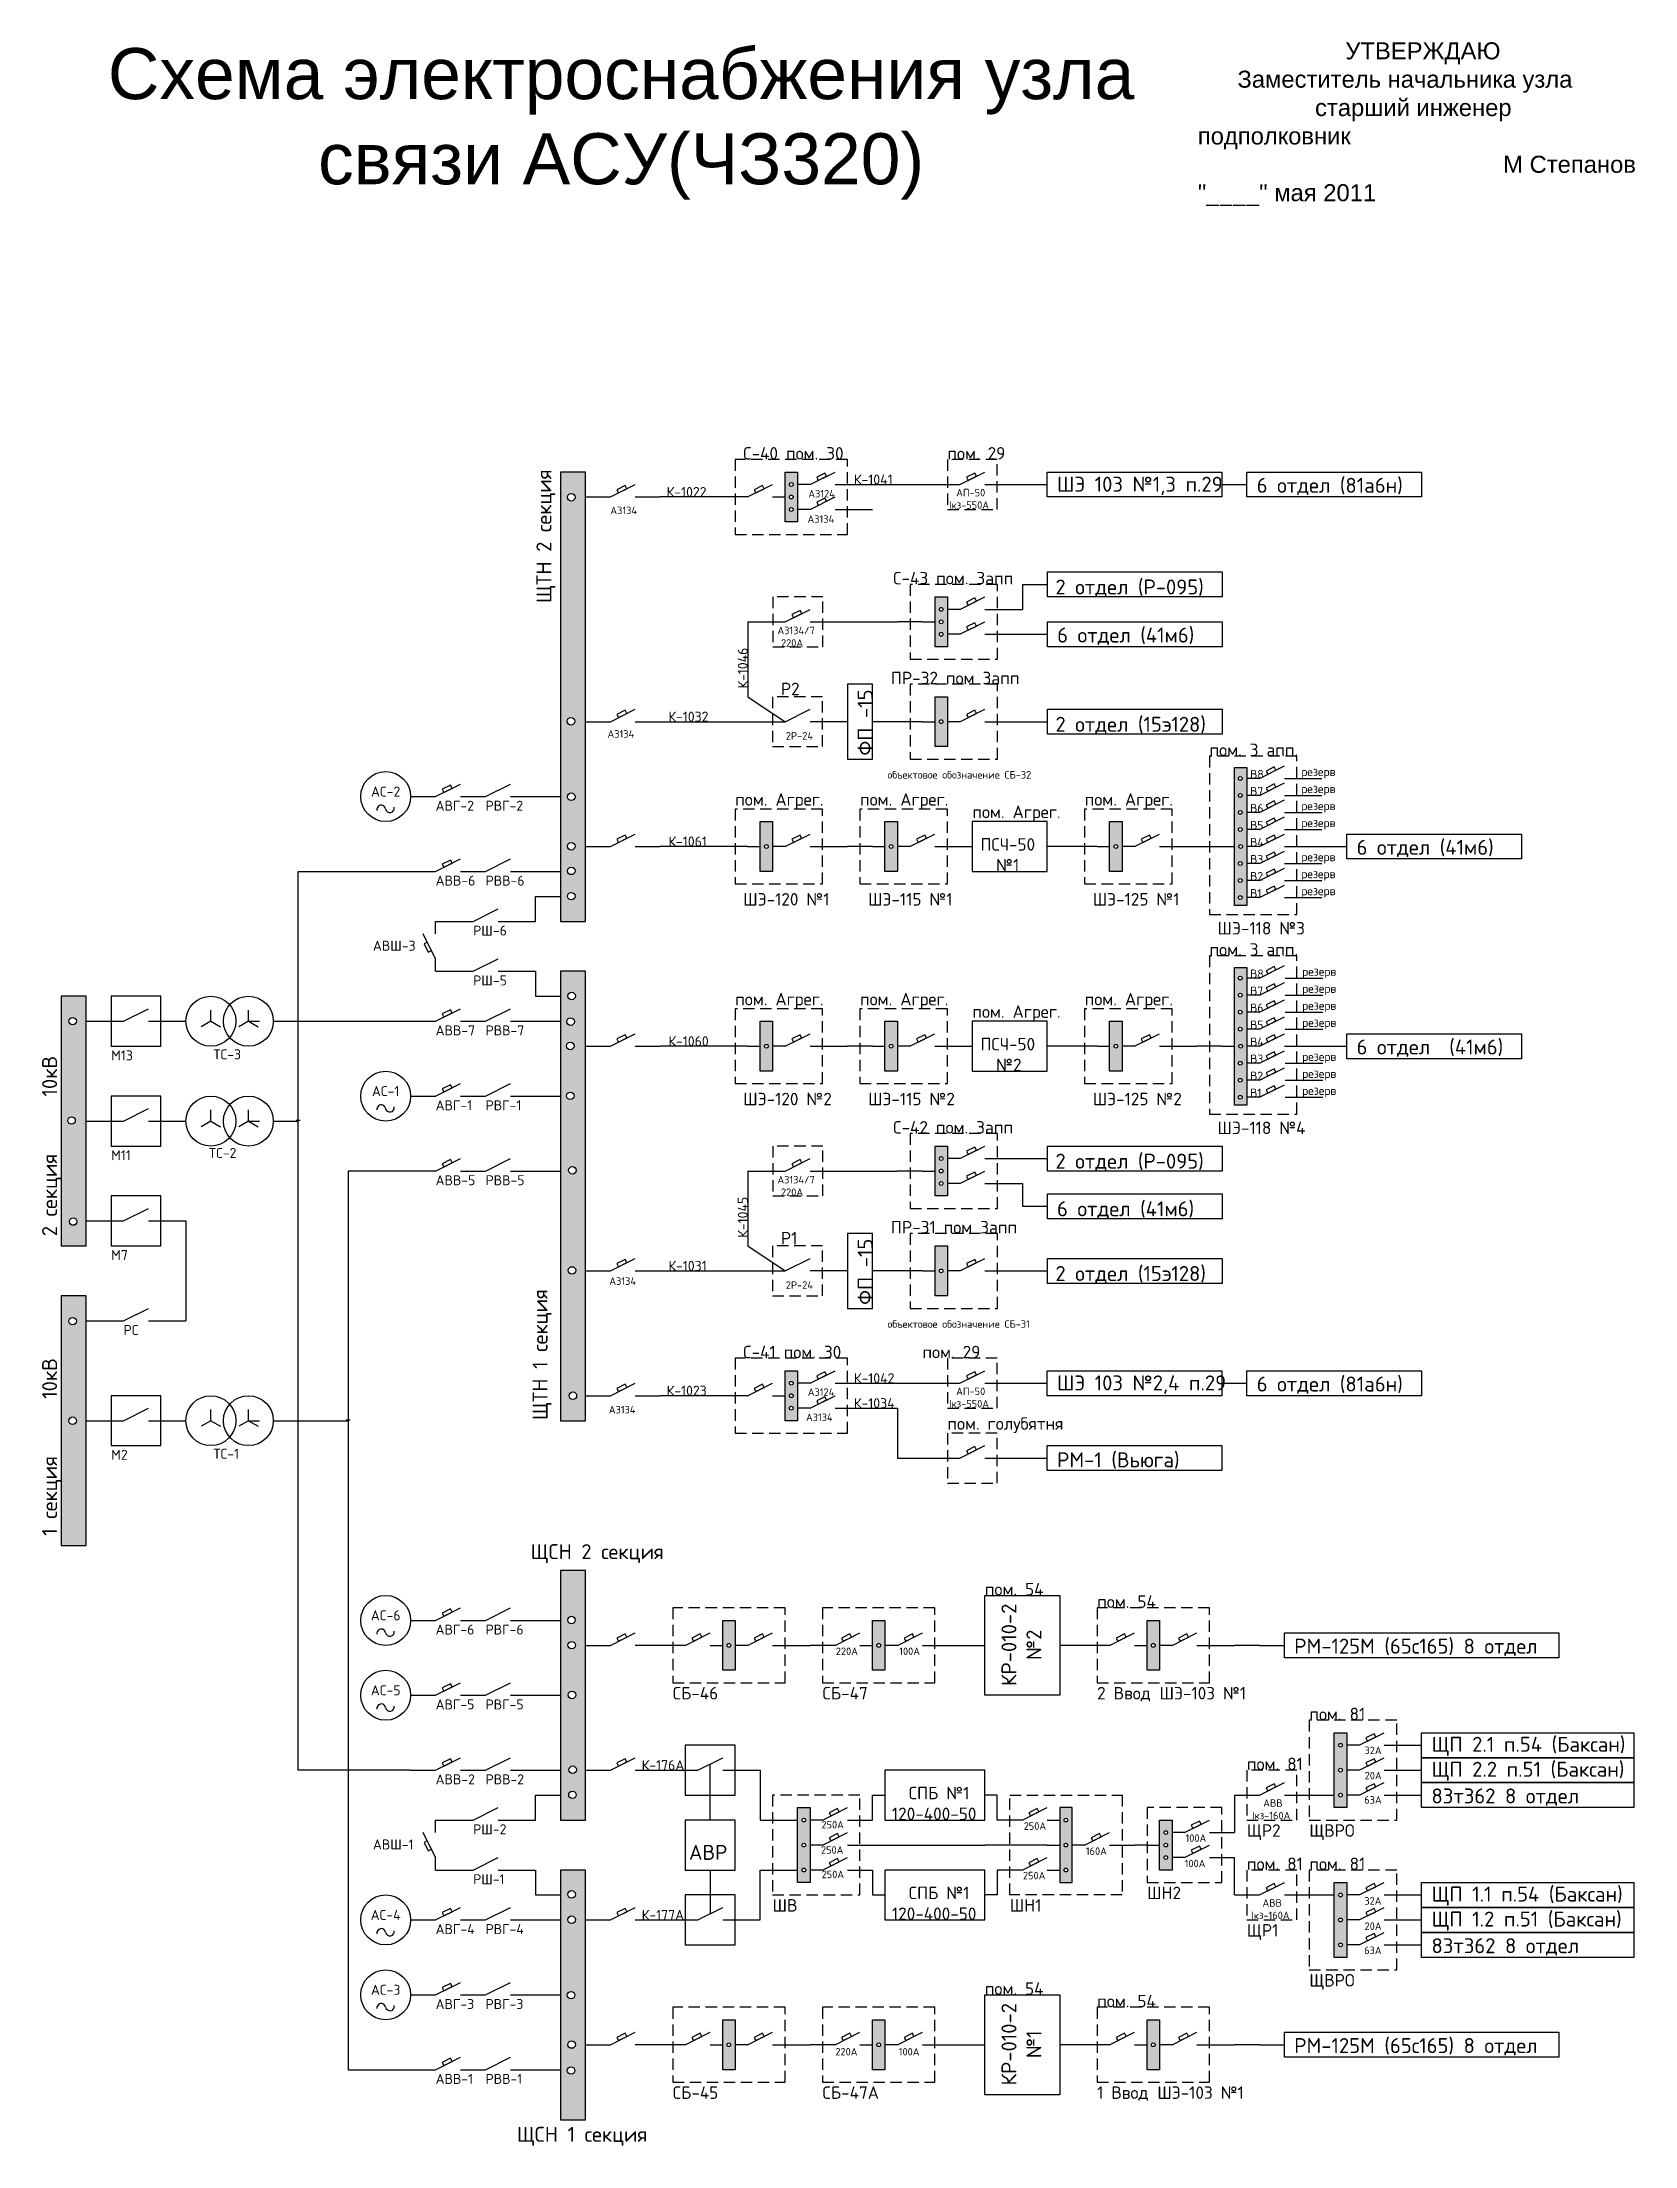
# Paper-space layout 'Лист2' of a CAD drawing. Header units: millimetres. Extents: x 1 to 282, y 8 to 379.
import ezdxf

# ---------------------------------------------------------------- set-up
doc = ezdxf.new("R2010")
doc.units = ezdxf.units.MM
doc.linetypes.add('JIS_02_2.0', pattern=[3, 2, -1])
doc.layers.add('Text', color=242, linetype='Continuous', lineweight=15)
doc.styles.get("Standard").update_dxf_attribs({"font": 'arial.ttf'})
doc.styles.add('Аннотативный', font='arial.ttf')

psp = doc.layouts.new('Лист2')

# ---------------------------------------------------------------- texts
at = {"linetype": 'Continuous', "lineweight": -2, "insert": (103.01, 378.02), "char_height": 9, "attachment_point": 2}
psp.add_mtext_dynamic_manual_height_columns('Схема электроснабжения узла связи АСУ(ЧЗ320)', width=182.276, gutter_width=20, heights=[0], dxfattribs=at)
at = {"style": 'Аннотативный'}
for s, width, heights, insert, char_height, attachment_point in [('{\\fGulimChe|b0|i0|c204|p49;\\H1.25x; \\fISOCPEUR|b0|i0|c204|p34;С\\fISOCPEUR|b0|i0|c0|p34;-4\\fISOCPEUR|b0|i0|c204|p34;0 пом. 30\\fArial|b0|i0|c204|p34;\\H0.2x;  }', 52.2505, [0], (123.11, 305.5), 1.76, 7), ('{\\fISOCPEUR|b0|i0|c204|p34;\\H1.25x;пом. 29\\fArial|b0|i0|c204|p34;\\H0.2x;  }', 52.2505, [0], (160.51, 305.5), 1.76, 7), ('\\pt0;{\\fISOCPEUR|b0|i0|c204|p34; К-1022}  ', 52.2505, [0], (109.91, 298.9), 1.76, 7), ('\\pt0;{\\fISOCPEUR|b0|i0|c204|p34; К-1041}  ', 52.2505, [0], (142.91, 301.1), 1.76, 7), ('{\\fGulimChe|b0|i0|c204|p49; \\fISOCPEUR|b0|i0|c204|p34;ШЭ \\fISOCPEUR|b0|i0|c0|p34;103 №\\fISOCPEUR|b0|i0|c204|p34;1\\fISOCPEUR|b0|i0|c0|p34;,\\fISOCPEUR|b0|i0|c204|p34;3 п.29}  ', 87.4015, [0], (178.14, 299.22), 2.64, 7), ('{\\fGulimChe|b0|i0|c204|p49; \\fISOCPEUR|b0|i0|c204|p34;6 отдел (81а6н) }  ', 87.4015, [0], (213.34, 299.22), 2.64, 7), ('{\\fGulimChe|b0|i0|c204|p49;\\H1.25x; \\fISOCPEUR|b0|i0|c204|p34;\\H0.6x;А3134}', 19.5388, [0], (102.75, 295.87), 1.76, 8), ('{\\fGulimChe|b0|i0|c204|p49;\\H1.25x; \\fISOCPEUR|b0|i0|c204|p34;\\H0.6x;А3124}', 19.5388, [0], (137.63, 298.81), 1.76, 8), ('{\\fGulimChe|b0|i0|c204|p49;\\H1.25x; \\fISOCPEUR|b0|i0|c204|p34;\\H0.6x;АП-50\\P \\fISOCPEUR|b0|i0|c0|p34;I\\fISOCPEUR|b0|i0|c204|p34;кз-550А}', 23.1329, [0], (163.92, 296.81), 1.76, 8), ('{\\fGulimChe|b0|i0|c204|p49;\\H1.25x; \\fISOCPEUR|b0|i0|c204|p34;\\H0.6x;А3134}', 19.5388, [0], (137.5, 294.35), 1.76, 8), ('{\\fGulimChe|b0|i0|c204|p49;\\H1.25x; \\fISOCPEUR|b0|i0|c204|p34;С\\fISOCPEUR|b0|i0|c0|p34;-4\\fISOCPEUR|b0|i0|c204|p34;3 пом. 3апп\\fArial|b0|i0|c204|p34;\\H0.2x;  }', 52.2505, [0], (149.54, 283.5), 1.76, 7), ('{\\fGulimChe|b0|i0|c204|p49;\\H1.25x; \\fISOCPEUR|b0|i0|c204|p34;\\H1.2x;2 отдел (Р-095)\\fArial|b0|i0|c204|p34;  }', 87.4015, [0], (178.14, 281.3), 1.76, 7), ('{\\fGulimChe|b0|i0|c204|p49;\\H1.25x; \\fISOCPEUR|b0|i0|c204|p34;\\H0.6x;А3134/7\\P220А}', 19.5388, [0], (133.14, 272.51), 1.76, 8), ('{\\fGulimChe|b0|i0|c204|p49; \\fISOCPEUR|b0|i0|c204|p34;6 отдел (41м6) }  ', 87.4015, [0], (178.17, 272.82), 2.64, 7), ('{\\fGulimChe|b0|i0|c204|p49;\\H1.25x; \\fISOCPEUR|b0|i0|c204|p34;ПР\\fISOCPEUR|b0|i0|c0|p34;-\\fISOCPEUR|b0|i0|c204|p34;32 пом 3апп}', 54.8942, [0], (149.13, 265.9), 1.76, 7), ('{\\fGulimChe|b0|i0|c204|p49;\\H1.25x; \\fISOCPEUR|b0|i0|c204|p34;Р2\\fArial|b0|i0|c204|p34;\\H0.2x;  }', 52.2505, [0], (129.74, 263.97), 1.76, 7), ('{\\fGulimChe|b0|i0|c204|p49;\\H1.25x; \\fISOCPEUR|b0|i0|c204|p34;\\H0.8x;К-1032}  ', 52.2505, [0], (109.91, 259.3), 1.76, 7), ('{\\fGulimChe|b0|i0|c204|p49;\\H1.25x; \\fISOCPEUR|b0|i0|c204|p34;\\H1.2x;2 отдел (15э128)\\fArial|b0|i0|c204|p34;  }', 87.4015, [0], (178.14, 257.1), 1.76, 7), ('{\\fGulimChe|b0|i0|c204|p49;\\H1.25x; \\fISOCPEUR|b0|i0|c204|p34;\\H0.6x;А3134}', 19.5388, [0], (102.25, 256.48), 1.76, 8), ('{\\fGulimChe|b0|i0|c204|p49;\\H1.25x; \\fISOCPEUR|b0|i0|c204|p34;\\H0.6x;2Р-24}', 19.5388, [0], (133.72, 256.14), 1.76, 8), ('{\\fISOCPEUR|b0|i0|c204|p34;\\H1.25x;пом. 3 апп.\\fArial|b0|i0|c204|p34;\\H0.2x;  }', 52.2505, [0], (206.71, 253.23), 1.76, 7), ('{\\fGulimChe|b0|i0|c204|p49;\\H1.25x; \\fISOCPEUR|b0|i0|c204|p34;\\H0.6x;объектовое обозначение СБ-32}', 65.8905, [0], (148.54, 249.27), 1.76, 7), ('{\\fISOCPEUR|b0|i0|c204|p34;В8}', 14.1063, [0], (213.89, 249.3), 1.5, 7), ('{\\fISOCPEUR|b0|i0|c204|p34; резерв}', 14.1063, [0], (221.96, 249.3), 1.5, 7), ('{\\fISOCPEUR|b0|i0|c204|p34;\\H0.25x;\\P\\H4x;АС-2}', 19.5831, [0], (61.51, 246.1), 1.76, 8), ('{\\fISOCPEUR|b0|i0|c204|p34;\\H0.25x;\\P\\H4x;АВГ-2}', 19.5831, [0], (70.31, 246.1), 1.76, 1), ('{\\fISOCPEUR|b0|i0|c204|p34;\\H0.25x;\\P\\H4x;РВГ-2}', 19.5831, [0], (79.11, 246.1), 1.76, 1), ('{\\fISOCPEUR|b0|i0|c204|p34;\\H1.25x;пом. Агрег.\\fArial|b0|i0|c204|p34;\\H0.2x;  }', 52.2505, [0], (123.11, 243.9), 1.76, 7), ('{\\fISOCPEUR|b0|i0|c204|p34;\\H1.25x;пом. Агрег.\\fArial|b0|i0|c204|p34;\\H0.2x;  }', 52.2505, [0], (145.11, 243.9), 1.76, 7), ('{\\fISOCPEUR|b0|i0|c204|p34;\\H1.25x;пом. Агрег.\\fArial|b0|i0|c204|p34;\\H0.2x;  }', 52.2505, [0], (184.71, 243.9), 1.76, 7), ('{\\fISOCPEUR|b0|i0|c204|p34;В7}', 14.1063, [0], (213.89, 246.3), 1.5, 7), ('{\\fISOCPEUR|b0|i0|c204|p34;В6}', 14.1063, [0], (213.89, 243.3), 1.5, 7), ('{\\fISOCPEUR|b0|i0|c204|p34; резерв}', 14.1063, [0], (221.96, 246.3), 1.5, 7), ('{\\fISOCPEUR|b0|i0|c204|p34; резерв}', 14.1063, [0], (221.96, 243.3), 1.5, 7), ('{\\fISOCPEUR|b0|i0|c204|p34;\\H1.25x;пом. Агрег.\\fArial|b0|i0|c204|p34;\\H0.2x;  }', 52.2505, [0], (164.91, 241.7), 1.76, 7), ('{\\fISOCPEUR|b0|i0|c204|p34;В5}', 14.1063, [0], (213.89, 240.3), 1.5, 7), ('{\\fISOCPEUR|b0|i0|c204|p34; резерв}', 14.1063, [0], (221.96, 240.3), 1.5, 7), ('{\\fGulimChe|b0|i0|c204|p49;\\H1.25x; \\fISOCPEUR|b0|i0|c204|p34;\\H0.8x;К-1061}  ', 52.2505, [0], (109.91, 237.3), 1.76, 7), ('{\\fGulimChe|b0|i0|c204|p49;\\H1.25x; \\fISOCPEUR|b0|i0|c204|p34;ПСЧ\\fISOCPEUR|b0|i0|c0|p34;-50\\P\\fISOCPEUR|b0|i0|c204|p34;   №1\\H1.0667x; }', 52.2505, [0], (164.91, 232.9), 1.76, 7), ('{\\fISOCPEUR|b0|i0|c204|p34;В4}', 14.1063, [0], (213.89, 237.3), 1.5, 7), ('{\\fGulimChe|b0|i0|c204|p49; \\fISOCPEUR|b0|i0|c204|p34;6 отдел (41м6) }  ', 87.4015, [0], (230.94, 235.42), 2.64, 7), ('{\\fISOCPEUR|b0|i0|c204|p34;В3}', 14.1063, [0], (213.89, 234.3), 1.5, 7), ('{\\fISOCPEUR|b0|i0|c204|p34; резерв}', 14.1063, [0], (221.96, 234.3), 1.5, 7), ('{\\fISOCPEUR|b0|i0|c204|p34;\\H0.25x;\\P\\H4x;АВВ-6}', 19.5831, [0], (70.31, 232.9), 1.76, 1), ('{\\fISOCPEUR|b0|i0|c204|p34;\\H0.25x;\\P\\H4x;РВВ-6}', 19.5831, [0], (79.11, 232.9), 1.76, 1), ('{\\fISOCPEUR|b0|i0|c204|p34;В2}', 14.1063, [0], (213.89, 231.3), 1.5, 7), ('{\\fISOCPEUR|b0|i0|c204|p34; резерв}', 14.1063, [0], (221.96, 231.3), 1.5, 7), ('{\\fISOCPEUR|b0|i0|c204|p34; резерв}', 14.1063, [0], (221.96, 228.3), 1.5, 7), ('{\\fGulimChe|b0|i0|c204|p49;\\H1.25x; \\fISOCPEUR|b0|i0|c204|p34;ШЭ-120 №1}', 52.2505, [0], (123.11, 226.89), 1.76, 7), ('{\\fGulimChe|b0|i0|c204|p49;\\H1.25x; \\fISOCPEUR|b0|i0|c204|p34;ШЭ-115 №1}', 52.2505, [0], (145.11, 226.89), 1.76, 7), ('{\\fGulimChe|b0|i0|c204|p49;\\H1.25x; \\fISOCPEUR|b0|i0|c204|p34;ШЭ-125 №1}', 52.2505, [0], (184.71, 226.89), 1.76, 7), ('{\\fISOCPEUR|b0|i0|c204|p34;В1}', 14.1063, [0], (213.89, 228.3), 1.5, 7), ('{\\fISOCPEUR|b0|i0|c204|p34;\\H0.25x;\\P\\H4x;РШ-6}', 19.5831, [0], (76.91, 224.1), 1.76, 1), ('{\\fGulimChe|b0|i0|c204|p49;\\H1.25x; \\fISOCPEUR|b0|i0|c204|p34;ШЭ-118 №3}', 52.2505, [0], (206.71, 221.79), 1.76, 7), ('{\\fISOCPEUR|b0|i0|c204|p34;\\H0.25x;\\P\\H4x;АВШ-3}', 19.5831, [0], (59.26, 221.42), 1.76, 1), ('{\\fISOCPEUR|b0|i0|c204|p34;\\H1.25x;пом. 3 апп.\\fArial|b0|i0|c204|p34;\\H0.2x;  }', 52.2505, [0], (206.71, 218.05), 1.76, 7), ('{\\fISOCPEUR|b0|i0|c204|p34;В8}', 14.1063, [0], (213.89, 214.12), 1.5, 7), ('{\\fISOCPEUR|b0|i0|c204|p34; резерв}', 14.1063, [0], (222.11, 214.1), 1.5, 7), ('{\\fISOCPEUR|b0|i0|c204|p34;\\H0.25x;\\P\\H4x;РШ-5}', 19.5831, [0], (76.91, 215.3), 1.76, 1), ('{\\fISOCPEUR|b0|i0|c204|p34;\\H1.25x;пом. Агрег.\\fArial|b0|i0|c204|p34;\\H0.2x;  }', 52.2505, [0], (123.11, 208.7), 1.76, 7), ('{\\fISOCPEUR|b0|i0|c204|p34;\\H1.25x;пом. Агрег.\\fArial|b0|i0|c204|p34;\\H0.2x;  }', 52.2505, [0], (145.11, 208.7), 1.76, 7), ('{\\fISOCPEUR|b0|i0|c204|p34;\\H1.25x;пом. Агрег.\\fArial|b0|i0|c204|p34;\\H0.2x;  }', 52.2505, [0], (184.71, 208.7), 1.76, 7), ('{\\fISOCPEUR|b0|i0|c204|p34;В7}', 14.1063, [0], (213.89, 211.12), 1.5, 7), ('{\\fISOCPEUR|b0|i0|c204|p34; резерв}', 14.1063, [0], (222.11, 211.1), 1.5, 7), ('{\\fISOCPEUR|b0|i0|c204|p34;\\H1.25x;пом. Агрег.\\fArial|b0|i0|c204|p34;\\H0.2x;  }', 52.2505, [0], (164.91, 206.5), 1.76, 7), ('{\\fISOCPEUR|b0|i0|c204|p34;В6}', 14.1063, [0], (213.89, 208.12), 1.5, 7), ('{\\fISOCPEUR|b0|i0|c204|p34; резерв}', 14.1063, [0], (222.11, 208.1), 1.5, 7), ('{\\fISOCPEUR|b0|i0|c204|p34;\\H0.25x;\\P\\H4x;АВВ-7}', 19.5831, [0], (70.31, 206.5), 1.76, 1), ('{\\fISOCPEUR|b0|i0|c204|p34;\\H0.25x;\\P\\H4x;РВВ-7}', 19.5831, [0], (79.11, 206.5), 1.76, 1), ('{\\fISOCPEUR|b0|i0|c204|p34;В5}', 14.1063, [0], (213.89, 205.12), 1.5, 7), ('{\\fISOCPEUR|b0|i0|c204|p34; резерв}', 14.1063, [0], (222.11, 205.1), 1.5, 7), ('{\\fISOCPEUR|b0|i0|c204|p34;\\H0.25x;\\P\\H4x;М13}', 19.5831, [0], (13.11, 202.1), 1.76, 1), ('{\\fISOCPEUR|b0|i0|c204|p34;\\H0.25x;\\P\\H4x;ТС-3}', 19.5831, [0], (31.16, 202.28), 1.76, 1), ('{\\fGulimChe|b0|i0|c204|p49;\\H1.25x; \\fISOCPEUR|b0|i0|c204|p34;\\H0.8x;К-1060}  ', 52.2505, [0], (109.91, 202.1), 1.76, 7), ('{\\fGulimChe|b0|i0|c204|p49;\\H1.25x; \\fISOCPEUR|b0|i0|c204|p34;ПСЧ\\fISOCPEUR|b0|i0|c0|p34;-50\\P\\fISOCPEUR|b0|i0|c204|p34;   №2\\H1.0667x; }', 52.2505, [0], (164.91, 197.7), 1.76, 7), ('{\\fISOCPEUR|b0|i0|c204|p34;В4}', 14.1063, [0], (213.89, 202.12), 1.5, 7), ('{\\fISOCPEUR|b0|i0|c204|p34;В3}', 14.1063, [0], (213.89, 199.12), 1.5, 7), ('{\\fISOCPEUR|b0|i0|c204|p34; резерв}', 14.1063, [0], (222.11, 199.1), 1.5, 7), ('{\\fGulimChe|b0|i0|c204|p49; \\fISOCPEUR|b0|i0|c204|p34;6 отдел  (41м6) }  ', 87.4015, [0], (230.94, 200.22), 2.64, 7), ('{\\fISOCPEUR|b0|i0|c204|p34;В2}', 14.1063, [0], (213.89, 196.12), 1.5, 7), ('{\\fISOCPEUR|b0|i0|c204|p34; резерв}', 14.1063, [0], (222.11, 196.1), 1.5, 7), ('{\\fISOCPEUR|b0|i0|c204|p34;\\H0.25x;\\P\\H4x;АС-1}', 19.5831, [0], (61.51, 193.3), 1.76, 8), ('{\\fGulimChe|b0|i0|c204|p49;\\H1.25x; \\fISOCPEUR|b0|i0|c204|p34;ШЭ-120 №2}', 52.2505, [0], (123.11, 191.69), 1.76, 7), ('{\\fGulimChe|b0|i0|c204|p49;\\H1.25x; \\fISOCPEUR|b0|i0|c204|p34;ШЭ-115 №2}', 52.2505, [0], (145.11, 191.69), 1.76, 7), ('{\\fGulimChe|b0|i0|c204|p49;\\H1.25x; \\fISOCPEUR|b0|i0|c204|p34;ШЭ-125 №2}', 52.2505, [0], (184.71, 191.69), 1.76, 7), ('{\\fISOCPEUR|b0|i0|c204|p34;В1}', 14.1063, [0], (213.89, 193.12), 1.5, 7), ('{\\fISOCPEUR|b0|i0|c204|p34; резерв}', 14.1063, [0], (222.11, 193.1), 1.5, 7), ('{\\fISOCPEUR|b0|i0|c204|p34;\\H0.25x;\\P\\H4x;АВГ-1}', 19.5831, [0], (70.31, 193.3), 1.76, 1), ('{\\fISOCPEUR|b0|i0|c204|p34;\\H0.25x;\\P\\H4x;РВГ-1}', 19.5831, [0], (79.11, 193.3), 1.76, 1), ('{\\fGulimChe|b0|i0|c204|p49;\\H1.25x; \\fISOCPEUR|b0|i0|c204|p34;С\\fISOCPEUR|b0|i0|c0|p34;-4\\fISOCPEUR|b0|i0|c204|p34;2 пом. 3апп\\fArial|b0|i0|c204|p34;\\H0.2x;  }', 52.2505, [0], (149.54, 186.7), 1.76, 7), ('{\\fGulimChe|b0|i0|c204|p49;\\H1.25x; \\fISOCPEUR|b0|i0|c204|p34;ШЭ-118 №4}', 52.2505, [0], (206.71, 186.61), 1.76, 7), ('{\\fISOCPEUR|b0|i0|c204|p34;\\H0.25x;\\P\\H4x;М11}', 19.5831, [0], (13.11, 184.5), 1.76, 1), ('{\\fISOCPEUR|b0|i0|c204|p34;\\H0.25x;\\P\\H4x;ТС-2}', 19.5831, [0], (30.38, 184.9), 1.76, 1), ('{\\fGulimChe|b0|i0|c204|p49;\\H1.25x; \\fISOCPEUR|b0|i0|c204|p34;\\H1.2x;2 отдел (Р-095)\\fArial|b0|i0|c204|p34;  }', 87.4015, [0], (178.14, 180.1), 1.76, 7), ('{\\fISOCPEUR|b0|i0|c204|p34;\\H0.25x;\\P\\H4x;АВВ-5}', 19.5831, [0], (70.31, 180.1), 1.76, 1), ('{\\fISOCPEUR|b0|i0|c204|p34;\\H0.25x;\\P\\H4x;РВВ-5}', 19.5831, [0], (79.11, 180.1), 1.76, 1), ('{\\fGulimChe|b0|i0|c204|p49;\\H1.25x; \\fISOCPEUR|b0|i0|c204|p34;\\H0.6x;А3134/7\\P220А}', 19.5388, [0], (133.14, 175.71), 1.76, 8), ('{\\fGulimChe|b0|i0|c204|p49; \\fISOCPEUR|b0|i0|c204|p34;6 отдел (41м6) }  ', 87.4015, [0], (178.14, 171.7), 2.64, 7), ('{\\fGulimChe|b0|i0|c204|p49;\\H1.25x; \\fISOCPEUR|b0|i0|c204|p34;ПР\\fISOCPEUR|b0|i0|c0|p34;-\\fISOCPEUR|b0|i0|c204|p34;31 пом 3апп}', 54.8942, [0], (149.13, 169.1), 1.76, 7), ('{\\fGulimChe|b0|i0|c204|p49;\\H1.25x; \\fISOCPEUR|b0|i0|c204|p34;Р1\\fArial|b0|i0|c204|p34;\\H0.2x;  }', 52.2505, [0], (129.74, 167.17), 1.76, 7), ('{\\fISOCPEUR|b0|i0|c204|p34;\\H0.25x;\\P\\H4x;М7}', 19.5831, [0], (13.11, 166.9), 1.76, 1), ('{\\fGulimChe|b0|i0|c204|p49;\\H1.25x; \\fISOCPEUR|b0|i0|c204|p34;\\H0.8x;К-1031}  ', 52.2505, [0], (109.91, 162.5), 1.76, 7), ('{\\fGulimChe|b0|i0|c204|p49;\\H1.25x; \\fISOCPEUR|b0|i0|c204|p34;\\H1.2x;2 отдел (15э128)\\fArial|b0|i0|c204|p34;  }', 87.4015, [0], (178.14, 160.3), 1.76, 7), ('{\\fGulimChe|b0|i0|c204|p49;\\H1.25x; \\fISOCPEUR|b0|i0|c204|p34;\\H0.6x;А3134}', 19.5388, [0], (102.57, 160.03), 1.76, 8), ('{\\fGulimChe|b0|i0|c204|p49;\\H1.25x; \\fISOCPEUR|b0|i0|c204|p34;\\H0.6x;2Р-24}', 19.5388, [0], (133.72, 159.34), 1.76, 8), ('{\\fISOCPEUR|b0|i0|c204|p34;\\H0.25x;\\P\\H4x;РС}', 19.5831, [0], (15.31, 153.7), 1.76, 1), ('{\\fGulimChe|b0|i0|c204|p49;\\H1.25x; \\fISOCPEUR|b0|i0|c204|p34;\\H0.6x;объектовое обозначение СБ-31}', 65.8905, [0], (148.54, 152.47), 1.76, 7), ('{\\fGulimChe|b0|i0|c204|p49;\\H1.25x; \\fISOCPEUR|b0|i0|c204|p34;С\\fISOCPEUR|b0|i0|c0|p34;-4\\fISOCPEUR|b0|i0|c204|p34;1 пом. 30\\fArial|b0|i0|c204|p34;\\H0.2x;  }', 52.2505, [0], (123.11, 147.1), 1.76, 7), ('{\\fISOCPEUR|b0|i0|c204|p34;\\H1.25x;пом. 29\\fArial|b0|i0|c204|p34;\\H0.2x;  }', 52.2505, [0], (156.11, 147.1), 1.76, 7), ('\\pt0;{\\fISOCPEUR|b0|i0|c204|p34; К-1023}  ', 52.2505, [0], (109.91, 140.5), 1.76, 7), ('{\\fGulimChe|b0|i0|c204|p49;\\H1.25x; \\fISOCPEUR|b0|i0|c204|p34;\\H0.6x;А3124}', 19.5388, [0], (137.54, 140.47), 1.76, 8), ('\\pt0;{\\fISOCPEUR|b0|i0|c204|p34; К-1042}  ', 52.2505, [0], (142.91, 142.7), 1.76, 7), ('{\\fGulimChe|b0|i0|c204|p49;\\H1.25x; \\fISOCPEUR|b0|i0|c204|p34;\\H0.6x;АП-50\\P \\fISOCPEUR|b0|i0|c0|p34;I\\fISOCPEUR|b0|i0|c204|p34;кз-550А}', 23.1329, [0], (163.92, 138.41), 1.76, 8), ('{\\fGulimChe|b0|i0|c204|p49; \\fISOCPEUR|b0|i0|c204|p34;ШЭ \\fISOCPEUR|b0|i0|c0|p34;103 №2,4\\fISOCPEUR|b0|i0|c204|p34; п.29}  ', 87.4015, [0], (178.14, 140.82), 2.64, 7), ('{\\fGulimChe|b0|i0|c204|p49; \\fISOCPEUR|b0|i0|c204|p34;6 отдел (81а6н) }  ', 87.4015, [0], (213.34, 140.82), 2.64, 7), ('{\\fGulimChe|b0|i0|c204|p49;\\H1.25x; \\fISOCPEUR|b0|i0|c204|p34;\\H0.6x;А3134}', 19.5388, [0], (102.48, 137.38), 1.76, 8), ('{\\fGulimChe|b0|i0|c204|p49;\\H1.25x; \\fISOCPEUR|b0|i0|c204|p34;\\H0.6x;А3134}', 19.5388, [0], (137.23, 136.03), 1.76, 8), ('\\pt0;{\\fISOCPEUR|b0|i0|c204|p34; К-1034}  ', 52.2505, [0], (142.91, 138.3), 1.76, 7), ('{\\fISOCPEUR|b0|i0|c204|p34;\\H1.25x;пом. голубятня}', 52.2505, [0], (160.51, 133.9), 1.76, 7), ('{\\fISOCPEUR|b0|i0|c204|p34;\\H0.25x;\\P\\H4x;М2}', 19.5831, [0], (13.11, 131.7), 1.76, 1), ('{\\fISOCPEUR|b0|i0|c204|p34;\\H0.25x;\\P\\H4x;ТС-1}', 19.5831, [0], (31.16, 131.88), 1.76, 1), ('{\\fGulimChe|b0|i0|c204|p49; \\fISOCPEUR|b0|i0|c204|p34;РМ-1 (Вьюга)}  ', 87.4015, [0], (178.14, 127.62), 2.64, 7), ('{\\fISOCPEUR|b0|i0|c204|p34;\\H0.25x;\\P\\H6x;ЩСН 2 секция}', 62.7567, [0], (87.06, 115.07), 1.76, 1), ('{\\fISOCPEUR|b0|i0|c204|p34;\\H1.25x;пом. 54\\fArial|b0|i0|c204|p34;\\H0.2x; }', 52.2505, [0], (167.11, 105.3), 1.76, 7), ('{\\fISOCPEUR|b0|i0|c204|p34;\\H1.25x;пом. 54\\fArial|b0|i0|c204|p34;\\H0.2x; }', 52.2505, [0], (186.91, 103.1), 1.76, 7), ('{\\fISOCPEUR|b0|i0|c204|p34;\\H0.25x;\\P\\H4x;АС-6}', 19.5831, [0], (61.51, 100.9), 1.76, 8), ('{\\fISOCPEUR|b0|i0|c204|p34;\\H0.25x;\\P\\H4x;АВГ-6}', 19.5831, [0], (70.31, 100.9), 1.76, 1), ('{\\fISOCPEUR|b0|i0|c204|p34;\\H0.25x;\\P\\H4x;РВГ-6}', 19.5831, [0], (79.11, 100.9), 1.76, 1), ('{\\fGulimChe|b0|i0|c204|p49; \\fISOCPEUR|b0|i0|c204|p34;РМ-125М (65с165) 8 отдел}  ', 105.5774, [0], (219.94, 94.62), 2.64, 7), ('{\\fISOCPEUR|b0|i0|c204|p34;\\H0.75x;220А}', 15.0234, [0], (142.81, 94.79), 1.76, 8), ('{\\fISOCPEUR|b0|i0|c204|p34;\\H0.75x;100А}', 15.0234, [0], (153.86, 94.79), 1.76, 8), ('{\\fISOCPEUR|b0|i0|c204|p34;\\H0.25x;\\P\\H4x;АС-5}', 19.5831, [0], (61.51, 87.7), 1.76, 8), ('{\\fISOCPEUR|b0|i0|c204|p34;\\H0.25x;\\P\\H5x;СБ-46}', 62.7567, [0], (112.11, 89.9), 1.76, 1), ('{\\fISOCPEUR|b0|i0|c204|p34;\\H0.25x;\\P\\H5x;СБ-47 }', 62.7567, [0], (138.51, 89.9), 1.76, 1), ('{\\fISOCPEUR|b0|i0|c204|p34;\\H0.25x;\\P\\H5x;2 Ввод\\fArial|b0|i0|c204|p34;\\H0.2x; \\fISOCPEUR|b0|i0|c204|p34;\\H5x; ШЭ-103 №1 }', 62.7567, [0], (186.91, 89.9), 1.76, 1), ('{\\fISOCPEUR|b0|i0|c204|p34;\\H0.25x;\\P\\H4x;АВГ-5}', 19.5831, [0], (70.31, 87.7), 1.76, 1), ('{\\fISOCPEUR|b0|i0|c204|p34;\\H0.25x;\\P\\H4x;РВГ-5}', 19.5831, [0], (79.11, 87.7), 1.76, 1), ('{\\fISOCPEUR|b0|i0|c204|p34;\\H1.25x;пом. 81\\fArial|b0|i0|c204|p34;\\H0.2x; }', 52.2505, [0], (224.31, 83.3), 1.76, 7), ('{\\fISOCPEUR|b0|i0|c204|p34;\\H0.75x;32А}', 15.0234, [0], (235.54, 77.32), 1.76, 8), ('{\\fGulimChe|b0|i0|c204|p49; \\fISOCPEUR|b0|i0|c204|p34;ЩП 2.1 п.54 (Баксан)}  ', 109.9319, [0], (244.14, 77.02), 2.64, 7), ('\\pt0;{\\fISOCPEUR|b0|i0|c204|p34; К-176А}  ', 52.2505, [0], (105.51, 74.5), 1.76, 7), ('{\\fISOCPEUR|b0|i0|c204|p34;\\H1.25x;пом. 81\\fArial|b0|i0|c204|p34;\\H0.2x; }', 52.2505, [0], (213.31, 74.5), 1.76, 7), ('{\\fISOCPEUR|b0|i0|c204|p34;\\H0.75x;20А}', 15.0234, [0], (235.57, 72.88), 1.76, 8), ('{\\fGulimChe|b0|i0|c204|p49; \\fISOCPEUR|b0|i0|c204|p34;ЩП 2.2 п.51 (Баксан)}  ', 109.9319, [0], (244.14, 72.62), 2.64, 7), ('{\\fISOCPEUR|b0|i0|c204|p34;\\H0.25x;\\P\\H4x;АВВ-2}', 19.5831, [0], (70.31, 74.5), 1.76, 1), ('{\\fISOCPEUR|b0|i0|c204|p34;\\H0.25x;\\P\\H4x;РВВ-2}', 19.5831, [0], (79.11, 74.5), 1.76, 1), ('{\\fGulimChe|b0|i0|c204|p49; \\fISOCPEUR|b0|i0|c204|p34;\\H0.83333x;СПБ №1\\P120-400-50\\fArial|b0|i0|c204|p34;  }', 39.4617, [0], (158.19, 65.7), 2.64, 8), ('{\\fGulimChe|b0|i0|c204|p49; \\fISOCPEUR|b0|i0|c204|p34;83т362 8 отдел}  ', 109.9319, [0], (244.14, 68.22), 2.64, 7), ('{\\fGulimChe|b0|i0|c204|p49;\\H1.25x; \\fISOCPEUR|b0|i0|c204|p34;\\H0.6x;АВВ\\P \\fISOCPEUR|b0|i0|c0|p34;I\\fISOCPEUR|b0|i0|c204|p34;кз-160А}', 23.1329, [0], (217.18, 65.84), 1.76, 8), ('{\\fISOCPEUR|b0|i0|c204|p34;\\H0.75x;63А}', 15.0234, [0], (235.53, 68.6), 1.76, 8), ('{\\fISOCPEUR|b0|i0|c204|p34;\\H0.25x;\\P\\H4x;РШ-2}', 19.5831, [0], (76.91, 65.7), 1.76, 1), ('{\\fISOCPEUR|b0|i0|c204|p34;\\H0.75x;250А}', 15.0234, [0], (140.29, 64.22), 1.76, 8), ('{\\fISOCPEUR|b0|i0|c204|p34;\\H0.75x;250А}', 15.0234, [0], (175.94, 63.98), 1.76, 8), ('{\\fISOCPEUR|b0|i0|c204|p34;\\H0.75x;100А}', 15.0234, [0], (204.32, 61.86), 1.76, 8), ('{\\fISOCPEUR|b0|i0|c204|p34;\\H0.25x;\\P\\H5x;ЩР2}', 19.3987, [0], (213.31, 65.7), 1.76, 1), ('{\\fISOCPEUR|b0|i0|c204|p34;\\H0.25x;\\P\\H5x;ЩВРО}', 24.7773, [0], (224.31, 65.7), 1.76, 1), ('{\\fISOCPEUR|b0|i0|c204|p34;\\H0.25x;\\P\\H4x;АВШ-1}', 19.5831, [0], (59.26, 63.02), 1.76, 1), ('{\\fISOCPEUR|b0|i0|c204|p34;АВР}', 30, [20], (118.35, 58.69), 2.64, 8), ('{\\fISOCPEUR|b0|i0|c204|p34;\\H0.75x;250А}', 15.0234, [0], (140.21, 59.77), 1.76, 8), ('{\\fISOCPEUR|b0|i0|c204|p34;\\H0.75x;160А}', 15.0234, [0], (186.78, 59.57), 1.76, 8), ('{\\fISOCPEUR|b0|i0|c204|p34;\\H0.25x;\\P\\H4x;РШ-1}', 19.5831, [0], (76.91, 56.9), 1.76, 1), ('{\\fISOCPEUR|b0|i0|c204|p34;\\H0.75x;250А}', 15.0234, [0], (140.33, 55.46), 1.76, 8), ('{\\fISOCPEUR|b0|i0|c204|p34;\\H0.75x;250А}', 15.0234, [0], (175.81, 55.26), 1.76, 8), ('{\\fISOCPEUR|b0|i0|c204|p34;\\H0.75x;100А}', 15.0234, [0], (204.17, 57.39), 1.76, 8), ('{\\fISOCPEUR|b0|i0|c204|p34;\\H1.25x;пом. 81\\fArial|b0|i0|c204|p34;\\H0.2x; }', 52.2505, [0], (213.31, 56.9), 1.76, 7), ('{\\fISOCPEUR|b0|i0|c204|p34;\\H1.25x;пом. 81\\fArial|b0|i0|c204|p34;\\H0.2x; }', 52.2505, [0], (224.31, 56.9), 1.76, 7), ('{\\fGulimChe|b0|i0|c204|p49; \\fISOCPEUR|b0|i0|c204|p34;\\H0.83333x;СПБ №1\\P120-400-50\\fArial|b0|i0|c204|p34;  }', 39.4617, [0], (158.19, 48.1), 2.64, 8), ('{\\fISOCPEUR|b0|i0|c204|p34;\\H0.25x;\\P\\H5x;ШН2}', 19.3987, [0], (195.71, 54.7), 1.76, 1), ('{\\fISOCPEUR|b0|i0|c204|p34;\\H0.75x;32А}', 15.0234, [0], (235.52, 50.79), 1.76, 8), ('{\\fGulimChe|b0|i0|c204|p49; \\fISOCPEUR|b0|i0|c204|p34;ЩП 1.1 п.54 (Баксан)}  ', 109.9319, [0], (244.14, 50.62), 2.64, 7), ('{\\fISOCPEUR|b0|i0|c204|p34;\\H0.25x;\\P\\H4x;АС-4}', 19.5831, [0], (61.51, 48.1), 1.76, 8), ('\\pt0;{\\fISOCPEUR|b0|i0|c204|p34; К-177А}  ', 52.2505, [0], (105.51, 48.1), 1.76, 7), ('{\\fISOCPEUR|b0|i0|c204|p34;\\H0.25x;\\P\\H5x;ШВ}', 62.7567, [0], (129.71, 52.5), 1.76, 1), ('{\\fISOCPEUR|b0|i0|c204|p34;\\H0.25x;\\P\\H5x;ШН1}', 62.7567, [0], (171.51, 52.5), 1.76, 1), ('{\\fGulimChe|b0|i0|c204|p49;\\H1.25x; \\fISOCPEUR|b0|i0|c204|p34;\\H0.6x;АВВ\\P \\fISOCPEUR|b0|i0|c0|p34;I\\fISOCPEUR|b0|i0|c204|p34;кз-160А}', 23.1329, [0], (217.05, 48.24), 1.76, 8), ('{\\fGulimChe|b0|i0|c204|p49; \\fISOCPEUR|b0|i0|c204|p34;ЩП 1.2 п.51 (Баксан)}  ', 109.9319, [0], (244.14, 46.22), 2.64, 7), ('{\\fISOCPEUR|b0|i0|c204|p34;\\H0.25x;\\P\\H4x;АВГ-4}', 19.5831, [0], (70.31, 48.1), 1.76, 1), ('{\\fISOCPEUR|b0|i0|c204|p34;\\H0.25x;\\P\\H4x;РВГ-4}', 19.5831, [0], (79.11, 48.1), 1.76, 1), ('{\\fISOCPEUR|b0|i0|c204|p34;\\H0.25x;\\P\\H5x;ЩР1}', 19.3987, [0], (213.31, 48.1), 1.76, 1), ('{\\fISOCPEUR|b0|i0|c204|p34;\\H0.75x;20А}', 15.0234, [0], (235.55, 46.35), 1.76, 8), ('{\\fGulimChe|b0|i0|c204|p49; \\fISOCPEUR|b0|i0|c204|p34;83т362 8 отдел}  ', 109.9319, [0], (244.14, 41.82), 2.64, 7), ('{\\fISOCPEUR|b0|i0|c204|p34;\\H0.75x;63А}', 15.0234, [0], (235.51, 42.08), 1.76, 8), ('{\\fISOCPEUR|b0|i0|c204|p34;\\H1.25x;пом. 54\\fArial|b0|i0|c204|p34;\\H0.2x; }', 52.2505, [0], (167.11, 34.9), 1.76, 7), ('{\\fISOCPEUR|b0|i0|c204|p34;\\H0.25x;\\P\\H5x;ЩВРО}', 19.3987, [0], (224.31, 39.3), 1.76, 1), ('{\\fISOCPEUR|b0|i0|c204|p34;\\H0.25x;\\P\\H4x;АС-3}', 19.5831, [0], (61.51, 34.9), 1.76, 8), ('{\\fISOCPEUR|b0|i0|c204|p34;\\H0.25x;\\P\\H4x;АВГ-3}', 19.5831, [0], (70.31, 34.9), 1.76, 1), ('{\\fISOCPEUR|b0|i0|c204|p34;\\H0.25x;\\P\\H4x;РВГ-3}', 19.5831, [0], (79.11, 34.9), 1.76, 1), ('{\\fISOCPEUR|b0|i0|c204|p34;\\H1.25x;пом. 54\\fArial|b0|i0|c204|p34;\\H0.2x; }', 52.2505, [0], (186.91, 32.7), 1.76, 7), ('{\\fGulimChe|b0|i0|c204|p49; \\fISOCPEUR|b0|i0|c204|p34;РМ-125М (65с165) 8 отдел}  ', 105.5774, [0], (219.94, 24.22), 2.64, 7), ('{\\fISOCPEUR|b0|i0|c204|p34;\\H0.75x;220А}', 15.0234, [0], (142.72, 24.21), 1.76, 8), ('{\\fISOCPEUR|b0|i0|c204|p34;\\H0.75x;100А}', 15.0234, [0], (153.77, 24.21), 1.76, 8), ('{\\fISOCPEUR|b0|i0|c204|p34;\\H0.25x;\\P\\H4x;АВВ-1}', 19.5831, [0], (70.31, 21.7), 1.76, 1), ('{\\fISOCPEUR|b0|i0|c204|p34;\\H0.25x;\\P\\H4x;РВВ-1}', 19.5831, [0], (79.11, 21.7), 1.76, 1), ('{\\fISOCPEUR|b0|i0|c204|p34;\\H0.25x;\\P\\H5x;СБ-45}', 62.7567, [0], (112.11, 19.5), 1.76, 1), ('{\\fISOCPEUR|b0|i0|c204|p34;\\H0.25x;\\P\\H5x;СБ-47А }', 62.7567, [0], (138.51, 19.5), 1.76, 1), ('{\\fISOCPEUR|b0|i0|c204|p34;\\H0.25x;\\P\\H5x;1 Ввод\\fArial|b0|i0|c204|p34;\\H0.2x; \\fISOCPEUR|b0|i0|c204|p34;\\H5x; ШЭ-103 №1 }', 62.7567, [0], (186.91, 19.5), 1.76, 1), ('{\\fISOCPEUR|b0|i0|c204|p34;\\H0.25x;\\P\\H6x;ЩСН 1 секция}', 62.7567, [0], (84.63, 12.37), 1.76, 1)]:
    psp.add_mtext_dynamic_manual_height_columns(s, width=width, gutter_width=20, heights=heights, dxfattribs=dict(at, insert=insert, char_height=char_height, attachment_point=attachment_point))
at = {"rotation": 90, "style": 'Аннотативный'}
for s, width, insert, char_height, attachment_point in [('{\\fISOCPEUR|b0|i0|c204|p34;\\H0.25x;\\P\\H6x;ЩТН 2 секция}', 62.7567, (87.35, 280.19), 1.76, 1), ('{\\fGulimChe|b0|i0|c204|p49;\\H1.25x; \\fISOCPEUR|b0|i0|c204|p34;\\H0.8x;К-1046}  ', 52.2505, (125.34, 263.7), 1.76, 7), ('{\\fISOCPEUR|b0|i0|c204|p34;\\H0.33333x; \\H3.0001x;ФП -15}', 52.2505, (147.34, 252.7), 2.64, 7), ('{\\fGulimChe|b0|i0|c204|p49; \\fISOCPEUR|b0|i0|c204|p34;2 секция      10кВ}', 87.4015, (4.31, 166.9), 2.64, 7), ('{\\fGulimChe|b0|i0|c204|p49;\\H1.25x; \\fISOCPEUR|b0|i0|c204|p34;\\H0.8x;К-1045}', 52.2505, (125.34, 166.9), 1.76, 7), ('{\\fISOCPEUR|b0|i0|c204|p34;\\H0.33333x; \\H3.0001x;ФП -15}', 52.2505, (147.34, 155.9), 2.64, 7), ('{\\fISOCPEUR|b0|i0|c204|p34;\\H0.25x;\\P\\H6x;ЩТН 1 секция}', 62.7567, (86.67, 136.19), 1.76, 1), ('{\\fGulimChe|b0|i0|c204|p49; \\fISOCPEUR|b0|i0|c204|p34;1 секция      10кВ}', 87.4015, (4.31, 114.1), 2.64, 7), ('{\\fISOCPEUR|b0|i0|c204|p34;КР-010-2\\P№2\\H1.8333x; }', 87.4015, (173.57, 96.59), 2.64, 5), ('{\\fISOCPEUR|b0|i0|c204|p34;КР-010-2\\P№1\\H1.8333x; }', 87.4015, (173.57, 26.19), 2.64, 5)]:
    psp.add_mtext_dynamic_manual_height_columns(s, width=width, gutter_width=20, heights=[0], dxfattribs=dict(at, insert=insert, char_height=char_height, attachment_point=attachment_point))
at = {"layer": 'Text', "insert": (204.66, 379.04), "char_height": 4, "attachment_point": 1}
psp.add_mtext_dynamic_manual_height_columns('{\\C7;                \\H0.75x; УТВЕРЖДАЮ\\P      Заместитель начальника узла\\P^I    старший инженер\\Pподполковник\\P^I^I^I     М Степанов\\P"____" мая 2011}', width=96.0977, gutter_width=25, heights=[0], dxfattribs=at)

# ---------------------------------------------------------------- hatches: boundary and pattern name
at = {"linetype": 'Continuous', "lineweight": -2}
h = psp.add_hatch(color=256, dxfattribs=at)
h.dxf.hatch_style = 1
h.paths.add_polyline_path([(96.71, 303.3), (92.31, 303.3), (92.31, 224.1), (96.71, 224.1)])
h.paths.add_polyline_path([(94.83, 259.37, -1), (93.51, 259.37, -1)], flags=16)
h.paths.add_polyline_path([(94.89, 246.07, -1), (93.57, 246.07, -1)], flags=16)
h.paths.add_polyline_path([(93.57, 298.85, -1), (94.89, 298.85, -1)], flags=16)
h.paths.add_polyline_path([(94.89, 237.34, -1), (93.57, 237.34, -1)], flags=16)
h.paths.add_polyline_path([(94.89, 233, -1), (93.57, 233, -1)], flags=16)
h.paths.add_polyline_path([(94.89, 228.54, -1), (93.57, 228.54, -1)], flags=16)
h.paths.add_polyline_path([(92.31, 136.1), (96.71, 136.1), (96.71, 215.3), (92.31, 215.3)])
h.paths.add_polyline_path([(94.71, 193.35, -1), (93.39, 193.35, -1)], flags=16)
h.paths.add_polyline_path([(93.39, 202.15, -1), (94.71, 202.15, -1)], flags=16)
h.paths.add_polyline_path([(93.45, 206.43, -1), (94.77, 206.43, -1)], flags=16)
h.paths.add_polyline_path([(93.63, 210.95, -1), (94.95, 210.95, -1)], flags=16)
h.paths.add_polyline_path([(95.08, 180.22, -1), (93.76, 180.22, -1)], flags=16)
h.paths.add_polyline_path([(95.01, 162.58, -1), (93.69, 162.58, -1)], flags=16)
h.paths.add_polyline_path([(95.17, 140.5, -1), (93.85, 140.5, -1)], flags=16)
h.paths.add_polyline_path([(8.71, 210.9), (4.31, 210.9), (4.31, 166.9), (8.71, 166.9)])
h.paths.add_polyline_path([(6.81, 189, -1), (5.49, 189, -1)], flags=16)
h.paths.add_polyline_path([(5.68, 206.51, -1), (7, 206.51, -1)], flags=16)
h.paths.add_polyline_path([(7.09, 171.19, -1), (5.77, 171.19, -1)], flags=16)
h.paths.add_polyline_path([(4.31, 114.1), (8.71, 114.1), (8.71, 158.1), (4.31, 158.1)])
h.paths.add_polyline_path([(5.67, 136.09, -1), (6.99, 136.09, -1)], flags=16)
h.paths.add_polyline_path([(5.67, 153.64, -1), (6.99, 153.64, -1)], flags=16)
h.paths.add_polyline_path([(96.71, 109.7), (92.31, 109.7), (92.31, 65.7), (96.71, 65.7)])
h.paths.add_polyline_path([(93.64, 96.53, -1), (94.96, 96.53, -1)], flags=16)
h.paths.add_polyline_path([(95, 87.76, -1), (93.68, 87.76, -1)], flags=16)
h.paths.add_polyline_path([(93.6, 100.96, -1), (94.92, 100.96, -1)], flags=16)
h.paths.add_polyline_path([(95.13, 74.58, -1), (93.81, 74.58, -1)], flags=16)
h.paths.add_polyline_path([(95.09, 70.15, -1), (93.77, 70.15, -1)], flags=16)
h.paths.add_polyline_path([(96.71, 56.9), (92.31, 56.9), (92.31, 12.9), (96.71, 12.9)])
h.paths.add_polyline_path([(93.63, 48.14, -1), (94.95, 48.14, -1)], flags=16)
h.paths.add_polyline_path([(93.63, 52.61, -1), (94.95, 52.61, -1)], flags=16)
h.paths.add_polyline_path([(94.84, 34.85, -1), (93.52, 34.85, -1)], flags=16)
h.paths.add_polyline_path([(94.95, 26.14, -1), (93.63, 26.14, -1)], flags=16)
h.paths.add_polyline_path([(94.84, 21.56, -1), (93.52, 21.56, -1)], flags=16)
h = psp.add_hatch(color=256, dxfattribs=at)
h.dxf.hatch_style = 1
h.paths.add_polyline_path([(127.51, 232.9), (129.71, 232.9), (129.71, 241.7), (127.51, 241.7)])
h.paths.add_polyline_path([(128.94, 237.3, -1), (128.28, 237.3, -1)], flags=16)
h.paths.add_polyline_path([(151.71, 241.7), (149.51, 241.7), (149.51, 232.9), (151.71, 232.9)])
h.paths.add_polyline_path([(150.94, 237.3, -1), (150.28, 237.3, -1)], flags=16)
h.paths.add_polyline_path([(191.31, 241.7), (189.11, 241.7), (189.11, 232.9), (191.31, 232.9)])
h.paths.add_polyline_path([(190.54, 237.3, -1), (189.88, 237.3, -1)], flags=16)
h.paths.add_polyline_path([(158.34, 254.9), (160.54, 254.9), (160.54, 263.7), (158.34, 263.7)])
h.paths.add_polyline_path([(159.77, 259.3, -1), (159.11, 259.3, -1)], flags=16)
h.paths.add_polyline_path([(160.54, 272.5), (160.54, 281.3), (158.34, 281.3), (158.34, 272.5)])
h.paths.add_polyline_path([(159.11, 274.7, -1), (159.77, 274.7, -1)], flags=16)
h.paths.add_polyline_path([(159.11, 276.9, -1), (159.77, 276.9, -1)], flags=16)
h.paths.add_polyline_path([(159.11, 279.1, -1), (159.77, 279.1, -1)], flags=16)
h.paths.add_polyline_path([(134.11, 294.5), (134.11, 303.3), (131.91, 303.3), (131.91, 294.5)])
h.paths.add_polyline_path([(132.68, 296.7, -1), (133.34, 296.7, -1)], flags=16)
h.paths.add_polyline_path([(132.68, 298.9, -1), (133.34, 298.9, -1)], flags=16)
h.paths.add_polyline_path([(132.68, 301.1, -1), (133.34, 301.1, -1)], flags=16)
h.paths.add_polyline_path([(129.71, 206.5), (127.51, 206.5), (127.51, 197.7), (129.71, 197.7)])
h.paths.add_polyline_path([(128.94, 202.1, -1), (128.28, 202.1, -1)], flags=16)
h.paths.add_polyline_path([(149.51, 197.7), (151.71, 197.7), (151.71, 206.5), (149.51, 206.5)])
h.paths.add_polyline_path([(150.94, 202.1, -1), (150.28, 202.1, -1)], flags=16)
h.paths.add_polyline_path([(189.11, 197.7), (191.31, 197.7), (191.31, 206.5), (189.11, 206.5)])
h.paths.add_polyline_path([(190.54, 202.1, -1), (189.88, 202.1, -1)], flags=16)
h.paths.add_polyline_path([(213.31, 216), (211.11, 216), (211.11, 191.7), (213.31, 191.7)])
h.paths.add_polyline_path([(212.54, 202.1, -1), (211.88, 202.1, -1)], flags=16)
h.paths.add_polyline_path([(160.54, 184.5), (158.34, 184.5), (158.34, 175.7), (160.54, 175.7)])
h.paths.add_polyline_path([(159.77, 180.1, -1), (159.11, 180.1, -1)], flags=16)
h.paths.add_polyline_path([(159.11, 182.3, -1), (159.77, 182.3, -1)], flags=16)
h.paths.add_polyline_path([(159.77, 177.9, -1), (159.11, 177.9, -1)], flags=16)
h.paths.add_polyline_path([(158.34, 158.1), (160.54, 158.1), (160.54, 166.9), (158.34, 166.9)])
h.paths.add_polyline_path([(159.11, 162.5, -1), (159.77, 162.5, -1)], flags=16)
h.paths.add_polyline_path([(131.91, 136.1), (134.11, 136.1), (134.11, 144.9), (131.91, 144.9)])
h.paths.add_polyline_path([(132.68, 140.5, -1), (133.34, 140.5, -1)], flags=16)
h.paths.add_polyline_path([(133.34, 138.3, -1), (132.68, 138.3, -1)], flags=16)
h.paths.add_polyline_path([(132.68, 142.7, -1), (133.34, 142.7, -1)], flags=16)
edge = h.paths.add_edge_path(flags=16)
edge.add_arc((212.15, 214.1), 0.33, 0, 360)
edge = h.paths.add_edge_path(flags=16)
edge.add_arc((212.15, 211.1), 0.33, 0, 360)
edge = h.paths.add_edge_path(flags=16)
edge.add_arc((212.15, 208.1), 0.33, 0, 360)
edge = h.paths.add_edge_path(flags=16)
edge.add_arc((212.15, 205.1), 0.33, 0, 360)
edge = h.paths.add_edge_path(flags=16)
edge.add_arc((212.15, 199.1), 0.33, 0, 360)
edge = h.paths.add_edge_path(flags=16)
edge.add_arc((212.15, 196.1), 0.33, 0, 360)
edge = h.paths.add_edge_path(flags=16)
edge.add_arc((212.15, 193.1), 0.33, 0, 360)
h.paths.add_polyline_path([(211.11, 251.2), (213.31, 251.2), (213.31, 226.9), (211.11, 226.9)])
edge = h.paths.add_edge_path(flags=16)
edge.add_arc((212.15, 228.3), 0.33, 0, 360)
edge = h.paths.add_edge_path(flags=16)
edge.add_arc((212.15, 231.3), 0.33, 0, 360)
edge = h.paths.add_edge_path(flags=16)
edge.add_arc((212.15, 234.3), 0.33, 0, 360)
edge = h.paths.add_edge_path(flags=16)
edge.add_arc((212.21, 237.3), 0.33, 0, 360)
edge = h.paths.add_edge_path(flags=16)
edge.add_arc((212.15, 240.3), 0.33, 0, 360)
edge = h.paths.add_edge_path(flags=16)
edge.add_arc((212.15, 243.3), 0.33, 0, 360)
edge = h.paths.add_edge_path(flags=16)
edge.add_arc((212.15, 246.3), 0.33, 0, 360)
edge = h.paths.add_edge_path(flags=16)
edge.add_arc((212.15, 249.3), 0.33, 0, 360)
h = psp.add_hatch(dxfattribs=at)
h.set_pattern_fill('ANGLE', color=256, scale=0.44)
h.set_pattern_definition([(0, (19.742, 56.8848), (0, 3.0734), [2.2352, -0.8382]), (90, (19.742, 56.8848), (-3.0734, 2e-16), [2.2352, -0.8382])])
edge = h.paths.add_edge_path()
edge.add_arc((46.11, 188.9), 0.381, 0, 360)
h = psp.add_hatch(dxfattribs=at)
h.set_pattern_fill('ANGLE', color=256, scale=0.44)
h.set_pattern_definition([(0, (28.542, 4.0848), (0, 3.0734), [2.2352, -0.8382]), (90, (28.542, 4.0848), (-3.0734, 2e-16), [2.2352, -0.8382])])
edge = h.paths.add_edge_path()
edge.add_arc((54.91, 136.1), 0.381, 0, 360)
h = psp.add_hatch(color=256, dxfattribs=at)
h.dxf.hatch_style = 1
h.paths.add_polyline_path([(120.91, 92.1), (123.11, 92.1), (123.11, 100.9), (120.91, 100.9)])
h.paths.add_polyline_path([(121.68, 96.5, -1), (122.34, 96.5, -1)], flags=16)
h.paths.add_polyline_path([(149.51, 100.9), (147.31, 100.9), (147.31, 92.1), (149.51, 92.1)])
h.paths.add_polyline_path([(148.08, 96.5, -1), (148.74, 96.5, -1)], flags=16)
h.paths.add_polyline_path([(197.91, 100.9), (195.71, 100.9), (195.71, 92.1), (197.91, 92.1)])
h.paths.add_polyline_path([(196.48, 96.5, -1), (197.14, 96.5, -1)], flags=16)
h.paths.add_polyline_path([(136.31, 67.9), (134.11, 67.9), (134.11, 54.7), (136.31, 54.7)])
h.paths.add_polyline_path([(135.54, 61.3, -1), (134.88, 61.3, -1)], flags=16)
h.paths.add_polyline_path([(134.88, 65.7, -1), (135.54, 65.7, -1)], flags=16)
h.paths.add_polyline_path([(135.54, 56.9, -1), (134.88, 56.9, -1)], flags=16)
h.paths.add_polyline_path([(182.51, 67.9), (180.31, 67.9), (180.31, 54.7), (182.51, 54.7)])
h.paths.add_polyline_path([(181.74, 61.3, -1), (181.08, 61.3, -1)], flags=16)
h.paths.add_polyline_path([(181.08, 65.7, -1), (181.74, 65.7, -1)], flags=16)
h.paths.add_polyline_path([(181.74, 56.9, -1), (181.08, 56.9, -1)], flags=16)
h.paths.add_polyline_path([(197.91, 56.9), (200.11, 56.9), (200.11, 65.7), (197.91, 65.7)])
h.paths.add_polyline_path([(199.34, 61.3, -1), (198.68, 61.3, -1)], flags=16)
h.paths.add_polyline_path([(198.68, 63.5, -1), (199.34, 63.5, -1)], flags=16)
h.paths.add_polyline_path([(199.34, 59.1, -1), (198.68, 59.1, -1)], flags=16)
h.paths.add_polyline_path([(230.91, 81.1), (228.71, 81.1), (228.71, 67.9), (230.91, 67.9)])
h.paths.add_polyline_path([(230.14, 70.1, -1), (229.48, 70.1, -1)], flags=16)
h.paths.add_polyline_path([(229.48, 74.5, -1), (230.14, 74.5, -1)], flags=16)
h.paths.add_polyline_path([(229.48, 78.9, -1), (230.14, 78.9, -1)], flags=16)
h.paths.add_polyline_path([(230.91, 54.7), (228.71, 54.7), (228.71, 41.5), (230.91, 41.5)])
h.paths.add_polyline_path([(230.14, 48.1, -1), (229.48, 48.1, -1)], flags=16)
h.paths.add_polyline_path([(229.48, 52.5, -1), (230.14, 52.5, -1)], flags=16)
h.paths.add_polyline_path([(230.14, 43.7, -1), (229.48, 43.7, -1)], flags=16)
h.paths.add_polyline_path([(195.71, 21.7), (197.91, 21.7), (197.91, 30.5), (195.71, 30.5)])
h.paths.add_polyline_path([(197.14, 26.1, -1), (196.48, 26.1, -1)], flags=16)
h.paths.add_polyline_path([(147.31, 21.7), (149.51, 21.7), (149.51, 30.5), (147.31, 30.5)])
h.paths.add_polyline_path([(148.74, 26.1, -1), (148.08, 26.1, -1)], flags=16)
h.paths.add_polyline_path([(123.11, 30.5), (120.91, 30.5), (120.91, 21.7), (123.11, 21.7)])
h.paths.add_polyline_path([(122.34, 26.1, -1), (121.68, 26.1, -1)], flags=16)

# ---------------------------------------------------------------- linework, layer by layer
for p, q in [((101.11, 298.9), (105.51, 301.1)), ((125.31, 298.9), (129.71, 301.1)), ((136.31, 301.1), (140.71, 303.3)), ((156.11, 301.1), (162.71, 301.1)), ((162.71, 301.1), (167.11, 303.3)), ((167.11, 301.1), (173.71, 301.1)), ((96.71, 298.9), (101.11, 298.9)), ((105.51, 298.9), (109.91, 298.9)), ((136.31, 296.7), (140.71, 298.9)), ((131.94, 276.9), (136.34, 279.1)), ((162.74, 279.1), (167.14, 281.3)), ((125.34, 276.9), (131.94, 276.9)), ((136.34, 276.9), (151.74, 276.9)), ((162.74, 274.7), (167.14, 276.9)), ((101.11, 259.3), (105.51, 261.5)), ((131.91, 259.3), (136.31, 261.5)), ((162.74, 259.3), (167.14, 261.5)), ((96.71, 259.3), (101.11, 259.3)), ((105.51, 259.3), (109.91, 259.3)), ((109.91, 259.3), (131.91, 259.3)), ((215.51, 249.3), (219.91, 251.5)), ((215.51, 246.3), (219.91, 248.5)), ((65.91, 246.1), (70.31, 246.1)), ((70.31, 246.1), (74.71, 248.3)), ((74.71, 246.1), (79.11, 246.1)), ((79.11, 246.1), (83.51, 248.3)), ((215.51, 243.3), (219.91, 245.5)), ((215.51, 240.3), (219.91, 242.5)), ((101.11, 237.3), (105.51, 239.5)), ((131.91, 237.3), (136.31, 239.5)), ((153.91, 237.3), (158.31, 239.5)), ((193.51, 237.3), (197.91, 239.5)), ((215.51, 237.3), (219.91, 239.5)), ((70.31, 232.9), (74.71, 235.1)), ((79.11, 232.9), (83.51, 235.1)), ((96.71, 237.3), (101.11, 237.3)), ((105.51, 237.3), (109.91, 237.3)), ((215.51, 234.3), (219.91, 236.5)), ((74.71, 232.9), (79.11, 232.9)), ((215.51, 231.3), (219.91, 233.5)), ((215.51, 228.3), (219.91, 230.5)), ((76.91, 224.1), (81.31, 226.3)), ((70.31, 224.1), (76.91, 224.1)), ((70.31, 221.9), (70.31, 224.1)), ((81.31, 224.1), (87.91, 224.1)), ((70.31, 217.5), (68.11, 221.9)), ((70.31, 215.3), (70.31, 217.5)), ((70.31, 215.3), (76.91, 215.3)), ((76.91, 215.3), (81.31, 217.5)), ((81.31, 215.3), (87.91, 215.3)), ((215.51, 214.1), (219.91, 216.3)), ((215.51, 211.1), (219.91, 213.3)), ((15.31, 206.5), (19.71, 208.7)), ((70.31, 206.5), (74.71, 208.7)), ((79.11, 206.5), (83.51, 208.7)), ((215.51, 208.1), (219.91, 210.3)), ((8.71, 206.5), (15.31, 206.5)), ((19.71, 206.5), (26.31, 206.5)), ((41.71, 206.5), (46.11, 206.5)), ((74.71, 206.5), (79.11, 206.5)), ((101.11, 202.1), (105.51, 204.3)), ((131.91, 202.1), (136.31, 204.3)), ((153.91, 202.1), (158.31, 204.3)), ((193.51, 202.1), (197.91, 204.3)), ((215.51, 205.1), (219.91, 207.3)), ((215.51, 202.1), (219.91, 204.3)), ((96.71, 202.1), (101.11, 202.1)), ((105.51, 202.1), (109.91, 202.1)), ((215.51, 199.1), (219.91, 201.3)), ((215.51, 196.1), (219.91, 198.3)), ((65.91, 193.3), (70.31, 193.3)), ((70.31, 193.3), (74.71, 195.5)), ((74.71, 193.3), (79.11, 193.3)), ((79.11, 193.3), (83.51, 195.5)), ((215.51, 193.1), (219.91, 195.3)), ((15.31, 188.9), (19.71, 191.1)), ((8.71, 188.9), (15.31, 188.9)), ((19.71, 188.9), (26.31, 188.9)), ((41.71, 188.9), (46.11, 188.9)), ((70.31, 180.1), (74.71, 182.3)), ((79.11, 180.1), (83.51, 182.3)), ((131.94, 180.1), (136.34, 182.3)), ((162.74, 182.3), (167.14, 184.5)), ((74.71, 180.1), (79.11, 180.1)), ((125.34, 180.1), (131.94, 180.1)), ((136.34, 180.1), (151.74, 180.1)), ((162.74, 177.9), (167.14, 180.1)), ((8.71, 171.3), (15.31, 171.3)), ((15.31, 171.3), (19.71, 173.5)), ((19.71, 171.3), (26.31, 171.3)), ((101.11, 162.5), (105.51, 164.7)), ((131.91, 162.5), (136.31, 164.7)), ((162.74, 162.5), (167.14, 164.7)), ((96.71, 162.5), (101.11, 162.5)), ((105.51, 162.5), (109.91, 162.5)), ((109.91, 162.5), (131.91, 162.5)), ((15.31, 153.7), (19.71, 155.9)), ((8.71, 153.7), (15.31, 153.7)), ((19.71, 153.7), (26.31, 153.7)), ((136.31, 142.7), (140.71, 144.9)), ((162.71, 142.7), (167.11, 144.9)), ((101.11, 140.5), (105.51, 142.7)), ((125.31, 140.5), (129.71, 142.7)), ((156.11, 142.7), (162.71, 142.7)), ((167.11, 142.7), (173.71, 142.7)), ((15.31, 136.1), (19.71, 138.3)), ((96.71, 140.5), (101.11, 140.5)), ((105.51, 140.5), (109.91, 140.5)), ((136.31, 138.3), (140.71, 140.5)), ((8.71, 136.1), (15.31, 136.1)), ((19.71, 136.1), (26.31, 136.1)), ((41.71, 136.1), (46.11, 136.1)), ((162.71, 129.5), (167.11, 131.7)), ((151.71, 129.5), (162.71, 129.5)), ((167.11, 129.5), (173.71, 129.5)), ((65.91, 100.9), (70.31, 100.9)), ((70.31, 100.9), (74.71, 103.1)), ((74.71, 100.9), (79.11, 100.9)), ((79.11, 100.9), (83.51, 103.1)), ((96.71, 96.5), (101.11, 96.5)), ((101.11, 96.5), (105.51, 98.7)), ((114.31, 96.5), (118.71, 98.7)), ((125.31, 96.5), (129.71, 98.7)), ((140.71, 96.5), (145.11, 98.7)), ((151.71, 96.5), (156.11, 98.7)), ((189.11, 96.5), (193.51, 98.7)), ((200.11, 96.5), (204.51, 98.7)), ((70.31, 87.7), (74.71, 89.9)), ((79.11, 87.7), (83.51, 89.9)), ((65.91, 87.7), (70.31, 87.7)), ((74.71, 87.7), (79.11, 87.7)), ((233.11, 78.9), (237.51, 81.1)), ((65.91, 74.5), (70.31, 74.5)), ((70.31, 74.5), (74.71, 76.7)), ((74.71, 74.5), (79.11, 74.5)), ((79.11, 74.5), (83.51, 76.7)), ((96.71, 74.5), (101.11, 74.5)), ((101.11, 74.5), (105.51, 76.7)), ((105.51, 74.5), (116.51, 74.5)), ((116.51, 74.5), (120.91, 76.7)), ((120.91, 74.5), (127.51, 74.5)), ((233.11, 74.5), (237.51, 76.7)), ((215.51, 70.1), (219.91, 72.3)), ((233.11, 70.1), (237.51, 72.3)), ((76.91, 65.7), (81.31, 67.9)), ((138.51, 65.7), (142.91, 67.9)), ((173.71, 65.7), (178.11, 67.9)), ((211.11, 70.1), (215.51, 70.1)), ((219.91, 70.1), (226.51, 70.1)), ((70.31, 59.1), (68.11, 63.5)), ((70.31, 65.7), (76.91, 65.7)), ((70.31, 63.5), (70.31, 65.7)), ((81.31, 65.7), (87.91, 65.7)), ((138.51, 61.3), (142.91, 63.5)), ((184.71, 61.3), (189.11, 63.5)), ((202.31, 63.5), (206.71, 65.7)), ((202.31, 59.1), (206.71, 61.3)), ((70.31, 56.9), (70.31, 59.1)), ((70.31, 56.9), (76.91, 56.9)), ((76.91, 56.9), (81.31, 59.1)), ((81.31, 56.9), (87.91, 56.9)), ((138.51, 56.9), (142.91, 59.1)), ((173.71, 56.9), (178.11, 59.1)), ((211.11, 52.5), (215.51, 52.5)), ((215.51, 52.5), (219.91, 54.7)), ((219.91, 52.5), (226.51, 52.5)), ((233.11, 52.5), (237.51, 54.7)), ((70.31, 48.1), (74.71, 50.3)), ((79.11, 48.1), (83.51, 50.3)), ((101.11, 48.1), (105.51, 50.3)), ((116.51, 48.1), (120.91, 50.3)), ((233.11, 48.1), (237.51, 50.3)), ((65.91, 48.1), (70.31, 48.1)), ((74.71, 48.1), (79.11, 48.1)), ((96.71, 48.1), (101.11, 48.1)), ((105.51, 48.1), (116.51, 48.1)), ((120.91, 48.1), (127.51, 48.1)), ((233.11, 43.7), (237.51, 45.9)), ((70.31, 34.9), (74.71, 37.1)), ((79.11, 34.9), (83.51, 37.1)), ((65.91, 34.9), (70.31, 34.9)), ((74.71, 34.9), (79.11, 34.9)), ((96.71, 26.1), (101.11, 26.1)), ((101.11, 26.1), (105.51, 28.3)), ((114.31, 26.1), (118.71, 28.3)), ((125.31, 26.1), (129.71, 28.3)), ((140.71, 26.1), (145.11, 28.3)), ((151.71, 26.1), (156.11, 28.3)), ((189.11, 26.1), (193.51, 28.3)), ((200.11, 26.1), (204.51, 28.3)), ((70.31, 21.7), (74.71, 23.9)), ((79.11, 21.7), (83.51, 23.9)), ((65.91, 21.7), (70.31, 21.7)), ((74.71, 21.7), (79.11, 21.7))]:
    psp.add_line(p, q)
at = {"linetype": 'Continuous'}
for p, q in [((136.31, 301.1), (134.11, 301.1)), ((140.71, 301.1), (147.31, 301.1)), ((147.31, 301.1), (156.11, 301.1)), ((173.71, 301.1), (178.11, 301.1)), ((208.91, 301.1), (213.31, 301.1)), ((120.91, 298.9), (109.91, 298.9)), ((125.31, 298.9), (120.91, 298.9)), ((129.71, 298.9), (131.91, 298.9)), ((136.31, 296.7), (134.11, 296.7)), ((140.71, 296.7), (147.31, 296.7)), ((173.74, 283.5), (178.14, 283.5)), ((173.74, 283.5), (173.74, 279.1)), ((162.74, 279.1), (160.54, 279.1)), ((167.14, 279.1), (173.74, 279.1)), ((125.34, 276.9), (125.34, 263.7)), ((156.14, 276.9), (151.74, 276.9)), ((156.14, 276.9), (158.34, 276.9)), ((162.74, 274.7), (160.54, 274.7)), ((167.14, 274.7), (173.74, 274.7)), ((173.74, 274.7), (178.14, 274.7)), ((125.34, 263.7), (131.91, 259.3)), ((142.94, 259.3), (136.31, 259.3)), ((156.14, 259.3), (147.34, 259.3)), ((156.14, 259.3), (158.34, 259.3)), ((162.74, 259.3), (160.54, 259.3)), ((167.14, 259.3), (173.74, 259.3)), ((173.74, 259.3), (178.14, 259.3)), ((215.51, 249.3), (213.31, 249.3)), ((219.93, 249.3), (226.53, 249.3)), ((83.51, 246.1), (92.31, 246.1)), ((215.51, 246.3), (213.31, 246.3)), ((219.93, 246.3), (226.53, 246.3)), ((215.51, 243.3), (213.31, 243.3)), ((219.93, 243.3), (226.53, 243.3)), ((215.51, 240.3), (213.31, 240.3)), ((219.93, 240.3), (226.53, 240.3)), ((120.91, 237.3), (109.91, 237.3)), ((125.31, 237.3), (120.91, 237.3)), ((125.31, 237.3), (127.51, 237.3)), ((131.91, 237.3), (129.71, 237.3)), ((136.31, 237.3), (142.91, 237.3)), ((147.31, 237.3), (142.91, 237.3)), ((147.31, 237.3), (149.51, 237.3)), ((153.91, 237.3), (151.71, 237.3)), ((158.31, 237.3), (164.91, 237.3)), ((182.51, 237.3), (178.11, 237.3)), ((186.91, 237.3), (182.51, 237.3)), ((186.91, 237.3), (189.11, 237.3)), ((193.51, 237.3), (191.31, 237.3)), ((197.91, 237.3), (204.51, 237.3)), ((204.51, 237.3), (208.91, 237.3)), ((208.91, 237.3), (211.11, 237.3)), ((215.51, 237.3), (213.31, 237.3)), ((215.51, 234.3), (213.31, 234.3)), ((219.91, 237.3), (226.51, 237.3)), ((219.93, 234.3), (226.53, 234.3)), ((226.51, 237.3), (230.91, 237.3)), ((46.11, 188.9), (46.11, 232.9)), ((46.11, 232.9), (70.31, 232.9)), ((83.51, 232.9), (92.31, 232.9)), ((215.51, 231.3), (213.31, 231.3)), ((219.93, 231.3), (226.53, 231.3)), ((87.91, 224.1), (87.91, 228.5)), ((87.91, 228.5), (92.31, 228.5)), ((215.51, 228.3), (213.31, 228.3)), ((219.93, 228.3), (226.53, 228.3)), ((79.11, 224.1), (79.11, 224.1)), ((87.91, 215.3), (87.91, 210.9)), ((215.51, 214.1), (213.31, 214.1)), ((220.08, 214.1), (226.68, 214.1)), ((30.71, 206.5), (30.71, 208.47)), ((37.31, 206.5), (37.31, 208.47)), ((87.91, 210.9), (92.31, 210.9)), ((215.51, 211.1), (213.31, 211.1)), ((215.51, 208.1), (213.31, 208.1)), ((220.08, 211.1), (226.68, 211.1)), ((220.08, 208.1), (226.68, 208.1)), ((30.71, 206.5), (29, 205.51)), ((30.71, 206.5), (32.41, 205.51)), ((37.31, 206.5), (35.6, 205.51)), ((37.31, 206.5), (39.01, 205.51)), ((37.31, 206.5), (39.28, 206.5)), ((46.11, 206.5), (70.31, 206.5)), ((83.51, 206.5), (92.31, 206.5)), ((215.51, 205.1), (213.31, 205.1)), ((220.08, 205.1), (226.68, 205.1)), ((120.91, 202.1), (109.91, 202.1)), ((125.31, 202.1), (120.91, 202.1)), ((125.31, 202.1), (127.51, 202.1)), ((131.91, 202.1), (129.71, 202.1)), ((136.31, 202.1), (142.91, 202.1)), ((147.31, 202.1), (142.91, 202.1)), ((147.31, 202.1), (149.51, 202.1)), ((153.91, 202.1), (151.71, 202.1)), ((158.31, 202.1), (164.91, 202.1)), ((182.51, 202.1), (178.11, 202.1)), ((186.91, 202.1), (182.51, 202.1)), ((186.91, 202.1), (189.11, 202.1)), ((193.51, 202.1), (191.31, 202.1)), ((197.91, 202.1), (204.51, 202.1)), ((208.91, 202.1), (204.51, 202.1)), ((208.91, 202.1), (211.11, 202.1)), ((215.51, 202.1), (213.31, 202.1)), ((219.91, 202.1), (226.51, 202.1)), ((226.51, 202.1), (230.91, 202.1)), ((215.51, 199.1), (213.31, 199.1)), ((220.08, 199.1), (226.68, 199.1)), ((83.51, 193.3), (92.31, 193.3)), ((215.51, 196.1), (213.31, 196.1)), ((215.51, 193.1), (213.31, 193.1)), ((220.08, 196.1), (226.68, 196.1)), ((220.08, 193.1), (226.68, 193.1)), ((30.71, 188.9), (30.71, 190.87)), ((37.31, 188.9), (37.31, 190.87)), ((30.71, 188.9), (29, 187.91)), ((30.71, 188.9), (32.41, 187.91)), ((37.31, 188.9), (35.6, 187.91)), ((37.31, 188.9), (39.01, 187.91)), ((37.31, 188.9), (39.28, 188.9)), ((46.11, 74.5), (46.11, 188.9)), ((162.74, 182.3), (160.54, 182.3)), ((167.14, 182.3), (173.74, 182.3)), ((173.74, 182.3), (178.14, 182.3)), ((54.91, 180.1), (54.91, 21.7)), ((70.31, 180.1), (54.91, 180.1)), ((83.51, 180.1), (92.31, 180.1)), ((125.34, 180.1), (125.34, 166.9)), ((156.14, 180.1), (151.74, 180.1)), ((156.14, 180.1), (158.34, 180.1)), ((162.74, 177.9), (160.54, 177.9)), ((167.14, 177.9), (173.74, 177.9)), ((173.74, 177.9), (173.74, 173.9)), ((26.31, 171.3), (26.31, 153.7)), ((173.74, 173.9), (178.14, 173.9)), ((125.34, 166.9), (131.91, 162.5)), ((142.94, 162.5), (136.31, 162.5)), ((156.14, 162.5), (147.34, 162.5)), ((156.14, 162.5), (158.34, 162.5)), ((162.74, 162.5), (160.54, 162.5)), ((167.14, 162.5), (173.74, 162.5)), ((173.74, 162.5), (178.14, 162.5)), ((136.31, 142.7), (134.11, 142.7)), ((140.71, 142.7), (147.31, 142.7)), ((147.31, 142.7), (156.11, 142.7)), ((173.71, 142.7), (178.11, 142.7)), ((208.91, 142.7), (213.31, 142.7)), ((30.71, 136.1), (30.71, 138.07)), ((37.31, 136.1), (37.31, 138.07)), ((112.11, 140.5), (109.91, 140.5)), ((120.91, 140.5), (112.11, 140.5)), ((125.31, 140.5), (120.91, 140.5)), ((129.71, 140.5), (131.91, 140.5)), ((136.31, 138.3), (134.11, 138.3)), ((140.71, 138.3), (147.31, 138.3)), ((147.31, 138.3), (151.71, 138.3)), ((151.71, 138.3), (151.71, 129.5)), ((30.71, 136.1), (29, 135.11)), ((30.71, 136.1), (32.41, 135.11)), ((37.31, 136.1), (35.6, 135.11)), ((37.31, 136.1), (39.01, 135.11)), ((37.31, 136.1), (39.28, 136.1)), ((46.11, 136.1), (54.91, 136.1)), ((173.71, 129.5), (178.11, 129.5)), ((83.51, 100.9), (92.31, 100.9)), ((114.31, 96.5), (105.51, 96.5)), ((118.71, 96.5), (120.91, 96.5)), ((125.31, 96.5), (123.11, 96.5)), ((129.71, 96.5), (136.31, 96.5)), ((140.71, 96.5), (136.31, 96.5)), ((145.11, 96.5), (147.31, 96.5)), ((151.71, 96.5), (149.51, 96.5)), ((156.11, 96.5), (162.71, 96.5)), ((162.71, 96.5), (167.11, 96.5)), ((189.11, 96.5), (180.31, 96.5)), ((193.51, 96.5), (195.71, 96.5)), ((200.11, 96.5), (197.91, 96.5)), ((204.51, 96.5), (211.11, 96.5)), ((215.51, 96.5), (211.11, 96.5)), ((215.51, 96.5), (219.91, 96.5)), ((83.51, 87.7), (92.31, 87.7)), ((233.11, 78.9), (230.91, 78.9)), ((237.51, 78.9), (244.11, 78.9)), ((65.91, 74.5), (46.11, 74.5)), ((83.51, 74.5), (92.31, 74.5)), ((118.71, 65.7), (118.71, 75.6)), ((127.51, 74.5), (127.51, 65.7)), ((233.11, 74.5), (230.91, 74.5)), ((237.51, 74.5), (244.11, 74.5)), ((87.91, 65.7), (87.91, 70.1)), ((87.91, 70.1), (92.31, 70.1)), ((147.31, 65.7), (147.31, 70.1)), ((147.31, 70.1), (149.51, 70.1)), ((169.31, 70.1), (167.11, 70.1)), ((169.31, 65.7), (169.31, 70.1)), ((211.11, 70.1), (211.11, 63.5)), ((226.51, 70.1), (228.71, 70.1)), ((233.11, 70.1), (230.91, 70.1)), ((237.51, 70.1), (244.11, 70.1)), ((244.11, 70.1), (244.11, 70.1)), ((79.11, 65.7), (79.11, 65.7)), ((127.51, 65.7), (131.91, 65.7)), ((131.91, 65.7), (134.11, 65.7)), ((138.51, 65.7), (136.31, 65.7)), ((142.91, 65.7), (147.31, 65.7)), ((173.71, 65.7), (169.31, 65.7)), ((178.11, 65.7), (180.31, 65.7)), ((202.31, 63.5), (200.11, 63.5)), ((206.71, 63.5), (211.11, 63.5)), ((138.51, 61.3), (136.31, 61.3)), ((142.91, 61.3), (145.11, 61.3)), ((145.11, 61.3), (167.11, 61.3)), ((178.11, 61.3), (167.11, 61.3)), ((178.11, 61.3), (180.31, 61.3)), ((184.71, 61.3), (182.51, 61.3)), ((189.11, 61.3), (193.51, 61.3)), ((195.71, 61.3), (193.51, 61.3)), ((195.71, 61.3), (197.91, 61.3)), ((87.91, 56.9), (87.91, 52.5)), ((118.71, 56.9), (118.71, 49.2)), ((127.51, 48.1), (127.51, 56.9)), ((127.51, 56.9), (131.91, 56.9)), ((131.91, 56.9), (134.11, 56.9)), ((138.51, 56.9), (136.31, 56.9)), ((142.91, 56.9), (147.31, 56.9)), ((147.31, 56.9), (147.31, 52.5)), ((173.71, 56.9), (169.31, 56.9)), ((169.31, 56.9), (169.31, 52.5)), ((178.11, 56.9), (180.31, 56.9)), ((202.31, 59.1), (200.11, 59.1)), ((206.71, 59.1), (211.11, 59.1)), ((211.11, 52.5), (211.11, 59.1)), ((87.91, 52.5), (92.31, 52.5)), ((147.31, 52.5), (147.31, 52.5)), ((147.31, 52.5), (149.51, 52.5)), ((169.31, 52.5), (167.11, 52.5)), ((167.11, 52.5), (167.11, 52.5)), ((167.11, 52.5), (167.11, 52.5)), ((226.51, 52.5), (228.71, 52.5)), ((233.11, 52.5), (230.91, 52.5)), ((237.51, 52.5), (244.11, 52.5)), ((244.11, 52.5), (244.11, 52.5)), ((83.51, 48.1), (92.31, 48.1)), ((233.11, 48.1), (230.91, 48.1)), ((237.51, 48.1), (244.11, 48.1)), ((244.11, 48.1), (244.11, 48.1)), ((233.11, 43.7), (230.91, 43.7)), ((237.51, 43.7), (244.11, 43.7)), ((244.11, 43.7), (244.11, 43.7)), ((83.51, 34.9), (92.31, 34.9)), ((114.31, 26.1), (105.51, 26.1)), ((118.71, 26.1), (120.91, 26.1)), ((125.31, 26.1), (123.11, 26.1)), ((129.71, 26.1), (136.31, 26.1)), ((140.71, 26.1), (136.31, 26.1)), ((145.11, 26.1), (147.31, 26.1)), ((151.71, 26.1), (149.51, 26.1)), ((156.11, 26.1), (162.71, 26.1)), ((162.71, 26.1), (167.11, 26.1)), ((189.11, 26.1), (180.31, 26.1)), ((193.51, 26.1), (195.71, 26.1)), ((200.11, 26.1), (197.91, 26.1)), ((204.51, 26.1), (211.11, 26.1)), ((215.51, 26.1), (211.11, 26.1)), ((215.51, 26.1), (219.91, 26.1)), ((54.91, 21.7), (65.91, 21.7)), ((83.51, 21.7), (92.31, 21.7))]:
    psp.add_line(p, q, dxfattribs=at)
at = {"linetype": 'JIS_02_2.0'}
for points in [[(123.11, 292.3), (142.91, 292.3), (142.91, 305.5), (123.11, 305.5)], [(160.51, 296.7), (169.31, 296.7), (169.31, 305.5), (160.51, 305.5)], [(153.94, 270.3), (169.34, 270.3), (169.34, 283.5), (153.94, 283.5)], [(129.74, 272.5), (138.54, 272.5), (138.54, 281.3), (129.74, 281.3)], [(129.71, 254.9), (138.51, 254.9), (138.51, 263.7), (129.71, 263.7)], [(153.94, 252.7), (169.34, 252.7), (169.34, 265.9), (153.94, 265.9)], [(206.71, 225.32), (222.11, 225.32), (222.11, 253.23), (206.71, 253.23)], [(123.11, 230.7), (138.51, 230.7), (138.51, 243.9), (123.11, 243.9)], [(145.11, 230.7), (160.51, 230.7), (160.51, 243.9), (145.11, 243.9)], [(184.71, 230.7), (200.11, 230.7), (200.11, 243.9), (184.71, 243.9)], [(206.71, 190.15), (222.11, 190.15), (222.11, 218.05), (206.71, 218.05)], [(123.11, 195.5), (138.51, 195.5), (138.51, 208.7), (123.11, 208.7)], [(145.11, 195.5), (160.51, 195.5), (160.51, 208.7), (145.11, 208.7)], [(184.71, 195.5), (200.11, 195.5), (200.11, 208.7), (184.71, 208.7)], [(153.94, 173.5), (169.34, 173.5), (169.34, 186.7), (153.94, 186.7)], [(129.74, 175.7), (138.54, 175.7), (138.54, 184.5), (129.74, 184.5)], [(129.71, 158.1), (138.51, 158.1), (138.51, 166.9), (129.71, 166.9)], [(153.94, 155.9), (169.34, 155.9), (169.34, 169.1), (153.94, 169.1)], [(123.11, 133.9), (142.91, 133.9), (142.91, 147.1), (123.11, 147.1)], [(160.51, 138.3), (169.31, 138.3), (169.31, 147.1), (160.51, 147.1)], [(160.51, 125.1), (169.31, 125.1), (169.31, 133.9), (160.51, 133.9)], [(112.11, 89.9), (131.91, 89.9), (131.91, 103.1), (112.11, 103.1)], [(138.51, 89.9), (158.31, 89.9), (158.31, 103.1), (138.51, 103.1)], [(186.91, 89.9), (206.71, 89.9), (206.71, 103.1), (186.91, 103.1)], [(224.31, 65.7), (239.71, 65.7), (239.71, 83.3), (224.31, 83.3)], [(213.31, 65.7), (222.11, 65.7), (222.11, 74.5), (213.31, 74.5)], [(129.71, 52.5), (145.11, 52.5), (145.11, 70.1), (129.71, 70.1)], [(191.31, 52.5), (171.51, 52.5), (171.51, 70.1), (191.31, 70.1)], [(195.71, 54.7), (208.91, 54.7), (208.91, 67.9), (195.71, 67.9)], [(213.31, 48.1), (222.11, 48.1), (222.11, 56.9), (213.31, 56.9)], [(224.31, 39.3), (239.71, 39.3), (239.71, 56.9), (224.31, 56.9)], [(112.11, 19.5), (131.91, 19.5), (131.91, 32.7), (112.11, 32.7)], [(138.51, 19.5), (158.31, 19.5), (158.31, 32.7), (138.51, 32.7)], [(186.91, 19.5), (206.71, 19.5), (206.71, 32.7), (186.91, 32.7)]]:
    psp.add_lwpolyline(points, close=True, dxfattribs=at)
for points in [[(92.31, 224.1), (96.71, 224.1), (96.71, 303.3), (92.31, 303.3)], [(102.57, 299.63), (104.02, 300.36), (103.74, 300.92), (102.28, 300.19)], [(126.77, 299.63), (128.22, 300.36), (127.94, 300.92), (126.48, 300.19)], [(137.77, 301.83), (139.22, 302.56), (138.94, 303.12), (137.48, 302.39)], [(164.17, 301.83), (165.62, 302.56), (165.34, 303.12), (163.88, 302.39)], [(137.77, 297.43), (139.22, 298.16), (138.94, 298.72), (137.48, 297.99)], [(133.4, 277.63), (134.85, 278.36), (134.57, 278.92), (133.11, 278.19)], [(164.2, 279.83), (165.65, 280.56), (165.37, 281.12), (163.91, 280.39)], [(164.2, 275.43), (165.65, 276.16), (165.37, 276.72), (163.91, 275.99)], [(102.57, 260.03), (104.02, 260.76), (103.74, 261.32), (102.28, 260.59)], [(164.2, 260.03), (165.65, 260.76), (165.37, 261.32), (163.91, 260.59)], [(216.97, 250.03), (218.42, 250.76), (218.14, 251.32), (216.68, 250.59)], [(71.77, 246.83), (73.22, 247.56), (72.94, 248.12), (71.48, 247.39)], [(216.97, 247.03), (218.42, 247.76), (218.14, 248.32), (216.68, 247.59)], [(216.97, 244.03), (218.42, 244.76), (218.14, 245.32), (216.68, 244.59)], [(216.97, 241.03), (218.42, 241.76), (218.14, 242.32), (216.68, 241.59)], [(102.57, 238.03), (104.02, 238.76), (103.74, 239.32), (102.28, 238.59)], [(133.37, 238.03), (134.82, 238.76), (134.54, 239.32), (133.08, 238.59)], [(155.37, 238.03), (156.82, 238.76), (156.54, 239.32), (155.08, 238.59)], [(194.97, 238.03), (196.42, 238.76), (196.14, 239.32), (194.68, 238.59)], [(216.97, 238.03), (218.42, 238.76), (218.14, 239.32), (216.68, 238.59)], [(71.77, 233.63), (73.22, 234.36), (72.94, 234.92), (71.48, 234.19)], [(216.97, 235.03), (218.42, 235.76), (218.14, 236.32), (216.68, 235.59)], [(216.97, 232.03), (218.42, 232.76), (218.14, 233.32), (216.68, 232.59)], [(216.97, 229.03), (218.42, 229.76), (218.14, 230.32), (216.68, 229.59)], [(69.58, 218.96), (68.85, 220.42), (68.29, 220.13), (69.01, 218.68)], [(92.31, 136.1), (96.71, 136.1), (96.71, 215.3), (92.31, 215.3)], [(216.97, 214.83), (218.42, 215.56), (218.14, 216.12), (216.68, 215.39)], [(216.97, 211.83), (218.42, 212.56), (218.14, 213.12), (216.68, 212.39)], [(4.31, 166.9), (8.71, 166.9), (8.71, 210.9), (4.31, 210.9)], [(13.11, 202.1), (21.91, 202.1), (21.91, 210.9), (13.11, 210.9)], [(71.77, 207.23), (73.22, 207.96), (72.94, 208.52), (71.48, 207.79)], [(216.97, 208.83), (218.42, 209.56), (218.14, 210.12), (216.68, 209.39)], [(102.57, 202.83), (104.02, 203.56), (103.74, 204.12), (102.28, 203.39)], [(133.37, 202.83), (134.82, 203.56), (134.54, 204.12), (133.08, 203.39)], [(155.37, 202.83), (156.82, 203.56), (156.54, 204.12), (155.08, 203.39)], [(194.97, 202.83), (196.42, 203.56), (196.14, 204.12), (194.68, 203.39)], [(216.97, 205.83), (218.42, 206.56), (218.14, 207.12), (216.68, 206.39)], [(216.97, 202.83), (218.42, 203.56), (218.14, 204.12), (216.68, 203.39)], [(216.97, 199.83), (218.42, 200.56), (218.14, 201.12), (216.68, 200.39)], [(216.97, 196.83), (218.42, 197.56), (218.14, 198.12), (216.68, 197.39)], [(13.11, 184.5), (21.91, 184.5), (21.91, 193.3), (13.11, 193.3)], [(71.77, 194.03), (73.22, 194.76), (72.94, 195.32), (71.48, 194.59)], [(216.97, 193.83), (218.42, 194.56), (218.14, 195.12), (216.68, 194.39)], [(71.77, 180.83), (73.22, 181.56), (72.94, 182.12), (71.48, 181.39)], [(133.4, 180.83), (134.85, 181.56), (134.57, 182.12), (133.11, 181.39)], [(164.2, 183.03), (165.65, 183.76), (165.37, 184.32), (163.91, 183.59)], [(164.2, 178.63), (165.65, 179.36), (165.37, 179.92), (163.91, 179.19)], [(13.11, 166.9), (21.91, 166.9), (21.91, 175.7), (13.11, 175.7)], [(102.57, 163.23), (104.02, 163.96), (103.74, 164.52), (102.28, 163.79)], [(164.2, 163.23), (165.65, 163.96), (165.37, 164.52), (163.91, 163.79)], [(4.31, 114.1), (8.71, 114.1), (8.71, 158.1), (4.31, 158.1)], [(137.77, 143.43), (139.22, 144.16), (138.94, 144.72), (137.48, 143.99)], [(164.17, 143.43), (165.62, 144.16), (165.34, 144.72), (163.88, 143.99)], [(102.57, 141.23), (104.02, 141.96), (103.74, 142.52), (102.28, 141.79)], [(126.77, 141.23), (128.22, 141.96), (127.94, 142.52), (126.48, 141.79)], [(13.11, 131.7), (21.91, 131.7), (21.91, 140.5), (13.11, 140.5)], [(137.77, 139.03), (139.22, 139.76), (138.94, 140.32), (137.48, 139.59)], [(164.17, 130.23), (165.62, 130.96), (165.34, 131.52), (163.88, 130.79)], [(92.31, 65.7), (96.71, 65.7), (96.71, 109.7), (92.31, 109.7)], [(71.77, 101.63), (73.22, 102.36), (72.94, 102.92), (71.48, 102.19)], [(102.57, 97.23), (104.02, 97.96), (103.74, 98.52), (102.28, 97.79)], [(115.77, 97.23), (117.22, 97.96), (116.94, 98.52), (115.48, 97.79)], [(126.77, 97.23), (128.22, 97.96), (127.94, 98.52), (126.48, 97.79)], [(142.17, 97.23), (143.62, 97.96), (143.34, 98.52), (141.88, 97.79)], [(153.17, 97.23), (154.62, 97.96), (154.34, 98.52), (152.88, 97.79)], [(190.57, 97.23), (192.02, 97.96), (191.74, 98.52), (190.28, 97.79)], [(201.57, 97.23), (203.02, 97.96), (202.74, 98.52), (201.28, 97.79)], [(71.77, 88.43), (73.22, 89.16), (72.94, 89.72), (71.48, 88.99)], [(114.31, 70.1), (123.11, 70.1), (123.11, 78.9), (114.31, 78.9)], [(234.57, 79.63), (236.02, 80.36), (235.74, 80.92), (234.28, 80.19)], [(71.77, 75.23), (73.22, 75.96), (72.94, 76.52), (71.48, 75.79)], [(102.57, 75.23), (104.02, 75.96), (103.74, 76.52), (102.28, 75.79)], [(234.57, 75.23), (236.02, 75.96), (235.74, 76.52), (234.28, 75.79)], [(216.97, 70.83), (218.42, 71.56), (218.14, 72.12), (216.68, 71.39)], [(234.57, 70.83), (236.02, 71.56), (235.74, 72.12), (234.28, 71.39)], [(139.97, 66.43), (141.42, 67.16), (141.14, 67.72), (139.68, 66.99)], [(175.17, 66.43), (176.62, 67.16), (176.34, 67.72), (174.88, 66.99)], [(139.97, 62.03), (141.42, 62.76), (141.14, 63.32), (139.68, 62.59)], [(186.17, 62.03), (187.62, 62.76), (187.34, 63.32), (185.88, 62.59)], [(203.77, 64.23), (205.22, 64.96), (204.94, 65.52), (203.48, 64.79)], [(69.58, 60.56), (68.85, 62.02), (68.29, 61.73), (69.01, 60.28)], [(203.77, 59.83), (205.22, 60.56), (204.94, 61.12), (203.48, 60.39)], [(92.31, 12.9), (96.71, 12.9), (96.71, 56.9), (92.31, 56.9)], [(139.97, 57.63), (141.42, 58.36), (141.14, 58.92), (139.68, 58.19)], [(175.17, 57.63), (176.62, 58.36), (176.34, 58.92), (174.88, 58.19)], [(114.31, 43.7), (123.11, 43.7), (123.11, 52.5), (114.31, 52.5)], [(216.97, 53.23), (218.42, 53.96), (218.14, 54.52), (216.68, 53.79)], [(234.57, 53.23), (236.02, 53.96), (235.74, 54.52), (234.28, 53.79)], [(71.77, 48.83), (73.22, 49.56), (72.94, 50.12), (71.48, 49.39)], [(102.57, 48.83), (104.02, 49.56), (103.74, 50.12), (102.28, 49.39)], [(234.57, 48.83), (236.02, 49.56), (235.74, 50.12), (234.28, 49.39)], [(234.57, 44.43), (236.02, 45.16), (235.74, 45.72), (234.28, 44.99)], [(71.77, 35.63), (73.22, 36.36), (72.94, 36.92), (71.48, 36.19)], [(102.57, 26.83), (104.02, 27.56), (103.74, 28.12), (102.28, 27.39)], [(115.77, 26.83), (117.22, 27.56), (116.94, 28.12), (115.48, 27.39)], [(126.77, 26.83), (128.22, 27.56), (127.94, 28.12), (126.48, 27.39)], [(142.17, 26.83), (143.62, 27.56), (143.34, 28.12), (141.88, 27.39)], [(153.17, 26.83), (154.62, 27.56), (154.34, 28.12), (152.88, 27.39)], [(190.57, 26.83), (192.02, 27.56), (191.74, 28.12), (190.28, 27.39)], [(201.57, 26.83), (203.02, 27.56), (202.74, 28.12), (201.28, 27.39)], [(71.77, 22.43), (73.22, 23.16), (72.94, 23.72), (71.48, 22.99)]]:
    psp.add_lwpolyline(points, close=True)
at = {"linetype": 'Continuous'}
for points in [[(131.91, 303.3), (134.11, 303.3), (134.11, 294.5), (131.91, 294.5)], [(178.11, 303.3), (208.91, 303.3), (208.91, 298.9), (178.11, 298.9)], [(213.31, 303.3), (244.11, 303.3), (244.11, 298.9), (213.31, 298.9)], [(178.14, 285.7), (208.94, 285.7), (208.94, 281.3), (178.14, 281.3)], [(158.34, 281.3), (160.54, 281.3), (160.54, 272.5), (158.34, 272.5)], [(178.14, 276.9), (208.94, 276.9), (208.94, 272.5), (178.14, 272.5)], [(142.94, 252.7), (147.34, 252.7), (147.34, 265.9), (142.94, 265.9)], [(158.34, 263.7), (160.54, 263.7), (160.54, 254.9), (158.34, 254.9)], [(178.14, 261.5), (208.94, 261.5), (208.94, 257.1), (178.14, 257.1)], [(211.11, 251.2), (213.31, 251.2), (213.31, 226.9), (211.11, 226.9)], [(127.51, 241.7), (129.71, 241.7), (129.71, 232.9), (127.51, 232.9)], [(149.51, 241.7), (151.71, 241.7), (151.71, 232.9), (149.51, 232.9)], [(164.91, 232.9), (178.11, 232.9), (178.11, 241.7), (164.91, 241.7)], [(189.11, 241.7), (191.31, 241.7), (191.31, 232.9), (189.11, 232.9)], [(230.91, 239.5), (261.71, 239.5), (261.71, 235.1), (230.91, 235.1)], [(211.11, 216), (213.31, 216), (213.31, 191.7), (211.11, 191.7)], [(127.51, 206.5), (129.71, 206.5), (129.71, 197.7), (127.51, 197.7)], [(149.51, 206.5), (151.71, 206.5), (151.71, 197.7), (149.51, 197.7)], [(164.91, 197.7), (178.11, 197.7), (178.11, 206.5), (164.91, 206.5)], [(189.11, 206.5), (191.31, 206.5), (191.31, 197.7), (189.11, 197.7)], [(230.91, 204.3), (261.71, 204.3), (261.71, 199.9), (230.91, 199.9)], [(158.34, 184.5), (160.54, 184.5), (160.54, 175.7), (158.34, 175.7)], [(178.14, 184.5), (208.94, 184.5), (208.94, 180.1), (178.14, 180.1)], [(178.14, 176.1), (208.94, 176.1), (208.94, 171.7), (178.14, 171.7)], [(142.94, 155.9), (147.34, 155.9), (147.34, 169.1), (142.94, 169.1)], [(158.34, 166.9), (160.54, 166.9), (160.54, 158.1), (158.34, 158.1)], [(178.14, 164.7), (208.94, 164.7), (208.94, 160.3), (178.14, 160.3)], [(131.91, 144.9), (134.11, 144.9), (134.11, 136.1), (131.91, 136.1)], [(178.11, 144.9), (208.91, 144.9), (208.91, 140.5), (178.11, 140.5)], [(213.31, 144.9), (244.11, 144.9), (244.11, 140.5), (213.31, 140.5)], [(178.11, 131.7), (208.91, 131.7), (208.91, 127.3), (178.11, 127.3)], [(167.11, 105.3), (180.31, 105.3), (180.31, 87.7), (167.11, 87.7)], [(120.91, 100.9), (123.11, 100.9), (123.11, 92.1), (120.91, 92.1)], [(147.31, 100.9), (149.51, 100.9), (149.51, 92.1), (147.31, 92.1)], [(195.71, 100.9), (197.91, 100.9), (197.91, 92.1), (195.71, 92.1)], [(219.91, 98.7), (268.31, 98.7), (268.31, 94.3), (219.91, 94.3)], [(228.71, 81.1), (230.91, 81.1), (230.91, 67.9), (228.71, 67.9)], [(244.11, 81.1), (281.51, 81.1), (281.51, 76.7), (244.11, 76.7)], [(149.51, 65.7), (167.11, 65.7), (167.11, 74.5), (149.51, 74.5)], [(244.11, 76.7), (281.51, 76.7), (281.51, 72.3), (244.11, 72.3)], [(244.11, 72.3), (281.51, 72.3), (281.51, 67.9), (244.11, 67.9)], [(134.11, 67.9), (136.31, 67.9), (136.31, 54.7), (134.11, 54.7)], [(182.51, 67.9), (180.31, 67.9), (180.31, 54.7), (182.51, 54.7)], [(114.31, 56.9), (123.11, 56.9), (123.11, 65.7), (114.31, 65.7)], [(197.91, 65.7), (200.11, 65.7), (200.11, 56.9), (197.91, 56.9)], [(149.51, 48.1), (167.11, 48.1), (167.11, 56.9), (149.51, 56.9)], [(228.71, 54.7), (230.91, 54.7), (230.91, 41.5), (228.71, 41.5)], [(244.11, 54.7), (281.51, 54.7), (281.51, 50.3), (244.11, 50.3)], [(244.11, 50.3), (281.51, 50.3), (281.51, 45.9), (244.11, 45.9)], [(244.11, 45.9), (281.51, 45.9), (281.51, 41.5), (244.11, 41.5)], [(167.11, 34.9), (180.31, 34.9), (180.31, 17.3), (167.11, 17.3)], [(120.91, 30.5), (123.11, 30.5), (123.11, 21.7), (120.91, 21.7)], [(147.31, 30.5), (149.51, 30.5), (149.51, 21.7), (147.31, 21.7)], [(195.71, 30.5), (197.91, 30.5), (197.91, 21.7), (195.71, 21.7)], [(219.91, 28.3), (268.31, 28.3), (268.31, 23.9), (219.91, 23.9)]]:
    psp.add_lwpolyline(points, close=True, dxfattribs=at)
for centre in [(133.01, 301.1), (133.01, 298.9), (133.01, 296.7), (159.44, 279.1), (159.44, 276.9), (159.44, 274.7), (159.44, 259.3), (212.15, 249.3), (212.15, 246.3), (212.15, 243.3), (128.61, 237.3), (150.61, 237.3), (190.21, 237.3), (212.15, 240.3), (212.21, 237.3), (212.15, 234.3), (212.15, 231.3), (212.15, 228.3), (212.15, 214.1), (212.15, 211.1), (212.15, 208.1), (212.15, 205.1), (128.61, 202.1), (150.61, 202.1), (190.21, 202.1), (212.21, 202.1), (212.15, 199.1), (212.15, 196.1), (212.15, 193.1), (159.44, 182.3), (159.44, 180.1), (159.44, 177.9), (159.44, 162.5), (133.01, 142.7), (133.01, 140.5), (133.01, 138.3), (122.01, 96.5), (148.41, 96.5), (196.81, 96.5), (229.81, 78.9), (229.81, 74.5), (229.81, 70.1), (135.21, 65.7), (181.41, 65.7), (199.01, 63.5), (135.21, 61.3), (181.41, 61.3), (199.01, 61.3), (199.01, 59.1), (135.21, 56.9), (181.41, 56.9), (229.81, 52.5), (229.81, 48.1), (229.81, 43.7), (122.01, 26.1), (148.41, 26.1), (196.81, 26.1)]:
    psp.add_circle(centre, 0.33, dxfattribs=at)
at = {"linetype": 'Continuous', "lineweight": -2}
for centre in [(94.23, 298.85), (94.17, 259.37), (94.23, 246.07), (94.23, 237.34), (94.23, 233), (94.23, 228.54), (94.29, 210.95), (6.34, 206.51), (94.11, 206.43), (94.05, 202.15), (94.05, 193.35), (6.15, 189), (94.42, 180.22), (6.43, 171.19), (94.35, 162.58), (6.33, 153.64), (94.51, 140.5), (6.33, 136.09), (94.26, 100.96), (94.3, 96.53), (94.34, 87.76), (94.47, 74.58), (94.43, 70.15), (94.29, 52.61), (94.29, 48.14), (94.18, 34.85), (94.29, 26.14), (94.18, 21.56)]:
    psp.add_circle(centre, 0.66, dxfattribs=at)
for centre in [(61.51, 246.1), (30.71, 206.5), (37.31, 206.5), (61.51, 193.3), (30.71, 188.9), (37.31, 188.9), (30.71, 136.1), (37.31, 136.1), (61.51, 100.9), (61.51, 87.7), (61.51, 48.1), (61.51, 34.9)]:
    psp.add_circle(centre, 4.4)
for centre, start, end in [((60.74, 243.8), 10, 190), ((62.27, 244.07), 190, 10), ((60.74, 191), 10, 190), ((62.27, 191.27), 190, 10), ((60.74, 98.6), 10, 190), ((62.27, 98.87), 190, 10), ((60.74, 85.4), 10, 190), ((62.27, 85.67), 190, 10), ((60.74, 45.8), 10, 190), ((62.27, 46.07), 190, 10), ((60.74, 32.6), 10, 190), ((62.27, 32.87), 190, 10)]:
    psp.add_arc(centre, 0.774, start, end)

psp.set_redraw_order([(e.dxf.handle, doc.entitydb.next_handle()) for e in psp.query("TEXT MTEXT ATTDEF DIMENSION ARC_DIMENSION")])  # texts and dimensions are drawn at this point

doc.saveas('drawing.dxf')
